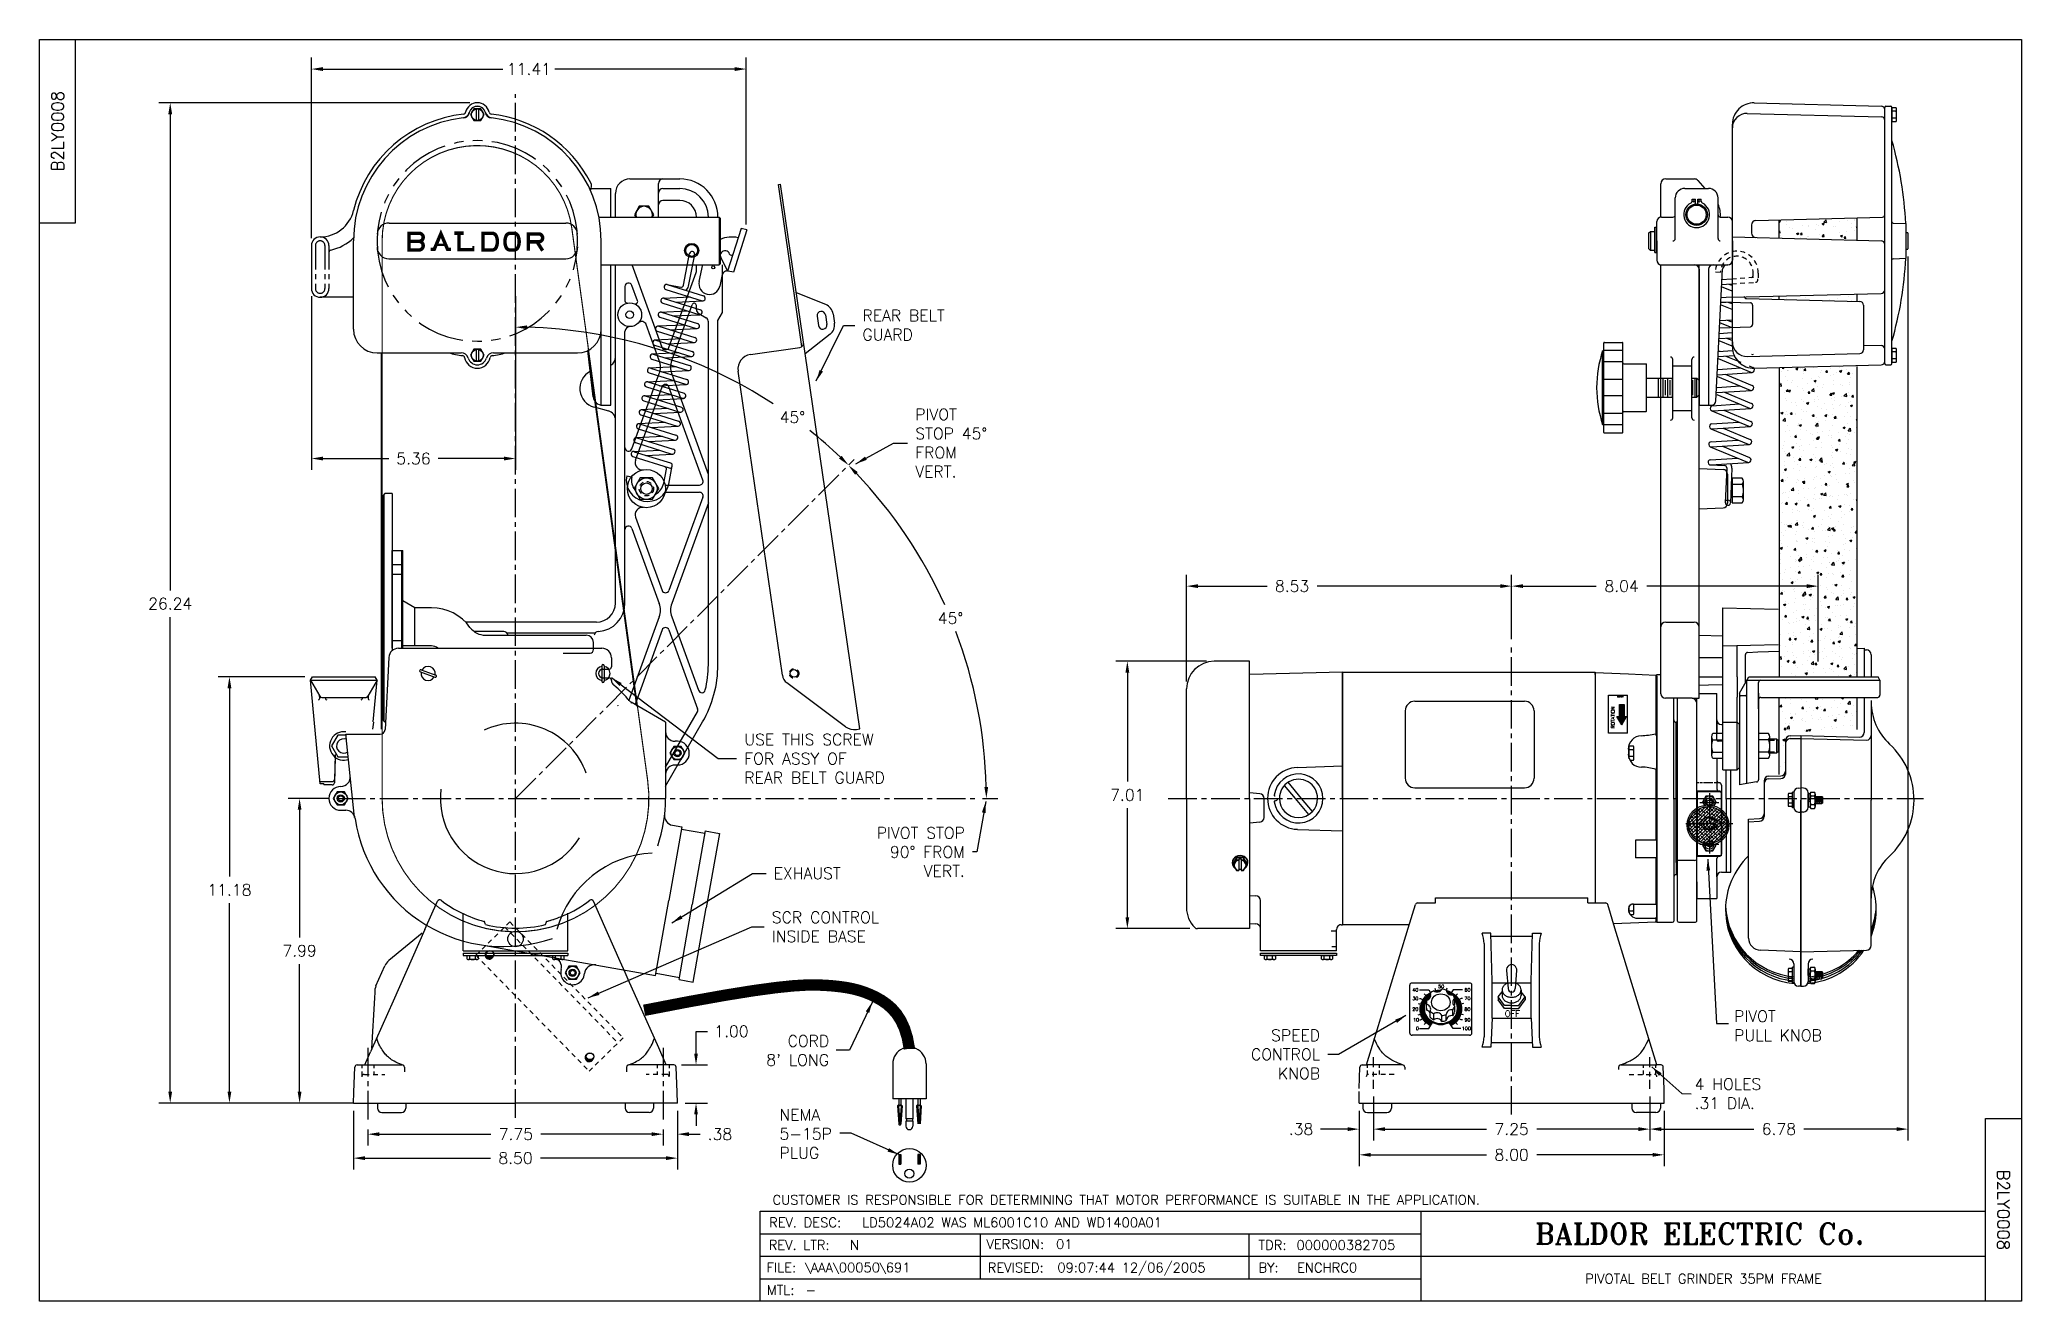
# Model space of a CAD drawing. Extents: x 1.1 to 53.1, y 0 to 33.1.
import ezdxf
from ezdxf.enums import TextEntityAlignment as Align

# ---------------------------------------------------------------- set-up
doc = ezdxf.new("R2010")
doc.units = 0
doc.header["$MEASUREMENT"] = 0
for name, pattern in [('B2FH2801A01$0$PHANTOM2', [1.25, 0.625, -0.125, 0.125, -0.125, 0.125, -0.125]), ('B2FH2808A01$0$PHANTOM', [2.5, 1.25, -0.25, 0.25, -0.25, 0.25, -0.25]), ('CENTER2', [1.125, 0.75, -0.125, 0.125, -0.125]), ('G8BA3000A12$0$CENTER', [2, 1.25, -0.25, 0.25, -0.25]), ('G8BA3000A12$0$CENTER2', [1.125, 0.75, -0.125, 0.125, -0.125]), ('G8BA3000A12$0$HIDDEN2', [0.1875, 0.125, -0.0625]), ('HA6218A01$0$HIDDEN2', [0.1875, 0.125, -0.0625]), ('HA6218A01$0$PHANTOM2', [1.25, 0.625, -0.125, 0.125, -0.125, 0.125, -0.125]), ('HA6220A01$0$CENTER2', [1.125, 0.75, -0.125, 0.125, -0.125]), ('HA6220A01$0$HIDDEN2', [0.1875, 0.125, -0.0625]), ('HA6220A01$0$PHANTOM2', [1.25, 0.625, -0.125, 0.125, -0.125, 0.125, -0.125]), ('HA7001A01$0$HIDDEN2', [0.1875, 0.125, -0.0625]), ('HIDDEN2', [0.1875, 0.125, -0.0625])]:
    doc.linetypes.add(name, pattern=pattern)
doc.layers.get('0').update_dxf_attribs({"linetype": 'CONTINUOUS'})
doc.styles.add('G8BA3000A12$0$STANDARD', font='simplex.shx')
doc.styles.add('LB1009$0$STANDARD', font='SIMPLEX.shx')
doc.styles.add('ROMANT', font='romant')
doc.styles.add('SIMPLEX', font='simplex')
doc.styles.get("Standard").update_dxf_attribs({"font": 'simplex.shx'})
doc.dimstyles.new('0D6', dxfattribs={"dimscale": 0, "dimtxt": 0.09, "dimasz": 0.09, "dimexe": 0.09, "dimexo": 0.06, "dimgap": 0.06, "dimtad": 0, "dimtih": 1, "dimtoh": 1, "dimdec": 0, "dimzin": 4, "dimdsep": 46, "dimtxsty": 'Standard', "dimcen": 0, "dimclrd": 21, "dimclre": 21, "dimclrt": 256, "dimadec": 0, "dimazin": 0, "dimtfac": 1, "dimtdec": 0, "dimtofl": 0, "dimtmove": 0, "dimatfit": 3, "dimfxl": 0, "dimtolj": 1, "dimtzin": 4, "dimarcsym": 0})
doc.dimstyles.new('2D5', dxfattribs={"dimscale": 0, "dimtxt": 0.09, "dimasz": 0.09, "dimexe": 0.09, "dimexo": 0.06, "dimgap": 0.06, "dimtad": 0, "dimtih": 1, "dimtoh": 1, "dimzin": 4, "dimdsep": 46, "dimtxsty": 'Standard', "dimcen": 0, "dimclrd": 21, "dimclre": 21, "dimclrt": 256, "dimadec": 0, "dimazin": 0, "dimtfac": 1, "dimtofl": 0, "dimtmove": 0, "dimatfit": 3, "dimfxl": 0, "dimtolj": 1, "dimtzin": 4, "dimarcsym": 0})
doc.dimstyles.new('3D3', dxfattribs={"dimscale": 0, "dimtxt": 0.09, "dimasz": 0.09, "dimexe": 0.09, "dimexo": 0.06, "dimgap": 0.06, "dimtad": 0, "dimtih": 1, "dimtoh": 1, "dimdec": 3, "dimzin": 4, "dimdsep": 46, "dimtxsty": 'Standard', "dimcen": 0, "dimclrd": 21, "dimclre": 21, "dimclrt": 256, "dimadec": 0, "dimazin": 0, "dimtfac": 1, "dimtdec": 4, "dimtofl": 0, "dimtmove": 0, "dimatfit": 3, "dimfxl": 0, "dimtolj": 1, "dimtzin": 4, "dimarcsym": 0})
doc.dimstyles.new('STD', dxfattribs={"dimscale": 0, "dimtxt": 0.09, "dimasz": 0.09, "dimexe": 0.09, "dimexo": 0.06, "dimgap": 0.06, "dimtad": 0, "dimtih": 1, "dimtoh": 1, "dimdec": 3, "dimzin": 4, "dimdsep": 46, "dimtxsty": 'Standard', "dimcen": 0, "dimclrd": 21, "dimclre": 21, "dimclrt": 256, "dimadec": 0, "dimazin": 0, "dimtfac": 1, "dimtdec": 3, "dimtofl": 0, "dimtmove": 0, "dimatfit": 3, "dimfxl": 0, "dimtolj": 1, "dimtzin": 4, "dimarcsym": 0})

msp = doc.modelspace()

# ---------------------------------------------------------------- texts
at = {"color": 230, "style": 'SIMPLEX'}
for rotation, p in [(90, (1.579, 30.685)), (270, (52.642, 2.387))]:
    msp.add_text('B2LY0008', height=0.3152, rotation=rotation, dxfattribs=at).set_placement(p, align=Align.MIDDLE_CENTER)
at = {"style": 'LB1009$0$STANDARD'}
for s, height, rotation, p in [('LB1009', 0.03, 180, (42.666, 15.866)), ('ROTATION', 0.093, 90, (42.438, 15.016))]:
    msp.add_text(s, height=height, rotation=rotation, dxfattribs=at).set_placement(p)
at = {"width": 1.094636}
for s, p in [('40', (37.13, 8.116)), ('30', (37.13, 7.893)), ('50', (37.808, 8.207)), ('70', (38.498, 7.894)), ('60', (38.498, 8.115)), ('20', (37.13, 7.609)), ('10', (37.148, 7.33)), ('80', (38.498, 7.609)), ('90', (38.498, 7.33)), ('0', (37.224, 7.106)), ('100', (38.428, 7.106))]:
    msp.add_text(s, height=0.0857, dxfattribs=at).set_placement(p)
at = {"style": 'G8BA3000A12$0$STANDARD'}
msp.add_text('OFF', height=0.16, dxfattribs=at).set_placement((39.757, 7.455), align=Align.CENTER)
for s, p in [('CORD', (21.828, 6.818)), ("8' LONG", (21.822, 6.318))]:
    msp.add_text(s, height=0.3).set_placement(p, align=Align.MIDDLE_RIGHT)
for s, p in [('NEMA', (20.523, 4.882)), ('5-15P', (20.523, 4.382)), ('PLUG', (20.523, 3.882))]:
    msp.add_text(s, height=0.3).set_placement(p, align=Align.MIDDLE_LEFT)
at = {"style": 'SIMPLEX'}
for s, height, p in [('CUSTOMER IS RESPONSIBLE FOR DETERMINING THAT MOTOR PERFORMANCE IS SUITABLE IN THE APPLICATION.', 0.25216, (20.339, 2.651)), ('VERSION:', 0.2522, (25.953, 1.489)), ('TDR:', 0.2522, (33.093, 1.465)), ('FILE:', 0.2522, (20.182, 0.876)), ('REVISED:', 0.2522, (25.987, 0.874)), ('BY:', 0.2522, (33.092, 0.874)), ('MTL:', 0.2522, (20.191, 0.285))]:
    msp.add_text(s, height=height, dxfattribs=at).set_placement(p, align=Align.MIDDLE_LEFT)
for s, p in [('REV. DESC:', (21.194, 2.058)), ('REV. LTR:', (21.039, 1.467))]:
    msp.add_text(s, height=0.2522, dxfattribs=at).set_placement(p, align=Align.MIDDLE)
at = {"color": 231, "style": 'SIMPLEX'}
msp.add_text('LD5024A02 WAS ML6001C10 AND WD1400A01', height=0.25216, dxfattribs=at).set_placement((22.691, 2.058), align=Align.MIDDLE_LEFT)
at = {"color": 232, "style": 'SIMPLEX'}
msp.add_text('N', height=0.252, dxfattribs=at).set_placement((22.492, 1.467), align=Align.MIDDLE_CENTER)
at = {"color": 214, "style": 'SIMPLEX'}
msp.add_text('01', height=0.2522, dxfattribs=at).set_placement((27.781, 1.489), align=Align.MIDDLE_LEFT)
at = {"color": 213, "style": 'SIMPLEX'}
msp.add_text('000000382705', height=0.25216, dxfattribs=at).set_placement((34.09, 1.465), align=Align.MIDDLE_LEFT)
at = {"style": 'ROMANT'}
msp.add_text('BALDOR ELECTRIC Co.', height=0.55161, dxfattribs=at).set_placement((44.673, 1.763), align=Align.MIDDLE_CENTER)
at = {"color": 235, "style": 'SIMPLEX'}
msp.add_text('09:07:44 12/06/2005', height=0.25216, dxfattribs=at).set_placement((27.815, 0.874), align=Align.MIDDLE_LEFT)
at = {"color": 223, "style": 'SIMPLEX'}
msp.add_text('\\AAA\\00050\\691', height=0.25216, dxfattribs=at).set_placement((21.193, 0.876), align=Align.MIDDLE_LEFT)
at = {"color": 210, "style": 'SIMPLEX'}
msp.add_text('ENCHRC0', height=0.2522, dxfattribs=at).set_placement((34.106, 0.874), align=Align.MIDDLE_LEFT)
at = {"color": 211, "style": 'SIMPLEX'}
msp.add_text('PIVOTAL BELT GRINDER 35PM FRAME', height=0.25216, dxfattribs=at).set_placement((44.774, 0.581), align=Align.MIDDLE_CENTER)
at = {"color": 233, "style": 'SIMPLEX'}
msp.add_text('-', height=0.252, dxfattribs=at).set_placement((21.206, 0.285), align=Align.MIDDLE_LEFT)
at = {"char_height": 0.3}
for s, insert, attachment_point in [('\\A1;11.41', (13.945, 32.314), 5), ('REAR BELT\\PGUARD', (22.7, 25.597), 4), ('{PIVOT}\\P{STOP 45%%d}\\P{FROM }\\P{VERT.}', (24.086, 22.503), 4), ('\\A1;8.53', (33.975, 18.75), 5), ('\\A1;8.04', (42.623, 18.75), 5), ('{USE THIS SCREW }\\P{FOR ASSY}{ OF }\\P{REAR BELT GUARD}', (19.6, 14.225), 4), ('\\A1;7.01', (29.652, 13.272), 5), ('PIVOT STOP\\P90%%D FROM\\PVERT.', (25.389, 11.777), 6), ('\\A1;11.18', (6.087, 10.781), 5), ('EXHAUST', (20.37, 11.215), 4), ('\\A1;SCR CONTROL\\PINSIDE BASE', (20.322, 9.812), 4), ('\\A1;7.99', (7.928, 9.186), 5), ('PIVOT \\PPULL KNOB', (45.576, 7.218), 4), ('\\A1;SPEED\\PCONTROL\\PKNOB', (34.709, 6.467), 6), ('4 HOLES\\P.31 DIA.', (44.539, 5.437), 4), ('\\A1;.38', (34.21, 4.506), 5), ('\\A1;7.25', (39.737, 4.506), 5), ('\\A1;6.78', (46.75, 4.507), 5), ('\\A1;8.00', (39.737, 3.832), 5)]:
    msp.add_mtext(s, dxfattribs=dict(at, insert=insert, attachment_point=attachment_point))
at = {"linetype": 'ByBlock', "char_height": 0.3, "attachment_point": 5}
for s, insert in [('\\A1;45°', (20.861, 23.181)), ('\\A1;5.36', (10.917, 22.097)), ('\\A1;26.24', (4.533, 18.289)), ('\\A1;45°', (25.011, 17.911)), ('\\A1;1.00', (19.261, 7.071)), ('\\A1;7.75', (13.604, 4.374)), ('\\A1;.38', (18.959, 4.374)), ('\\A1;8.50', (13.594, 3.745))]:
    msp.add_mtext(s, dxfattribs=dict(at, insert=insert))

# ---------------------------------------------------------------- linework, layer by layer
for p, q in [((1.106, -0.011), (1.106, 33.085)), ((1.106, 33.085), (53.114, 33.085)), ((2.051, 28.284), (2.051, 33.085)), ((53.114, 33.085), (53.114, -0.011)), ((8.239, 27.881), (8.239, 32.614)), ((8.539, 32.314), (13.266, 32.314)), ((19.35, 32.314), (14.623, 32.314)), ((19.65, 28.239), (19.65, 32.614)), ((12.563, 31.273), (12.563, 30.964)), ((12.623, 31.273), (12.623, 30.964)), ((46.104, 31.426), (49.438, 31.339)), ((49.53, 24.586), (49.53, 31.307)), ((49.53, 24.648), (49.53, 31.245)), ((49.56, 31.337), (49.688, 31.337)), ((49.718, 24.586), (49.718, 31.307)), ((49.826, 31.296), (49.718, 31.296)), ((49.718, 31.296), (49.718, 30.936)), ((49.826, 31.206), (49.718, 31.206)), ((49.838, 30.981), (49.838, 31.251)), ((45.53, 25.026), (45.53, 30.866)), ((45.919, 31.151), (49.442, 31.059)), ((49.826, 31.026), (49.718, 31.026)), ((49.718, 30.936), (49.826, 30.936)), ((15.538, 29.182), (16.093, 29.182)), ((16.093, 28.431), (16.093, 29.182)), ((16.598, 29.432), (17.906, 29.432)), ((17.343, 28.431), (17.343, 29.312)), ((17.463, 29.182), (17.906, 29.182)), ((20.493, 29.285), (20.552, 29.294)), ((21.112, 25.037), (20.493, 29.285)), ((22.631, 15.004), (20.552, 29.294)), ((43.655, 28.431), (43.655, 29.307)), ((43.78, 29.432), (44.53, 29.432)), ((44.28, 29.182), (44.904, 29.182)), ((44.622, 29.391), (44.811, 29.182)), ((16.218, 28.431), (16.218, 29.052)), ((17.906, 28.869), (17.463, 28.869)), ((44.03, 27.866), (44.03, 28.932)), ((44.472, 28.851), (44.472, 28.904)), ((44.472, 28.904), (44.562, 28.904)), ((44.562, 28.773), (44.562, 28.904)), ((44.622, 28.773), (44.622, 28.904)), ((44.622, 28.904), (44.712, 28.904)), ((44.712, 28.851), (44.712, 28.904)), ((45.154, 27.866), (45.154, 28.932)), ((1.106, 28.284), (2.051, 28.284)), ((15.783, 28.431), (18.938, 28.431)), ((18.656, 28.431), (18.656, 28.432)), ((18.906, 28.431), (18.906, 28.432)), ((18.968, 28.401), (18.938, 28.431)), ((19.514, 28.128), (19.161, 27.016)), ((19.667, 28.094), (19.314, 26.982)), ((19.667, 28.094), (19.514, 28.128)), ((43.491, 28.162), (43.53, 28.162)), ((43.491, 27.503), (43.491, 28.162)), ((43.53, 28.162), (43.53, 27.503)), ((43.546, 27.806), (43.546, 28.311)), ((43.666, 28.431), (43.97, 28.431)), ((45.214, 28.431), (45.41, 28.431)), ((45.53, 27.806), (45.53, 28.311)), ((46.03, 28.223), (46.03, 28.015)), ((46.146, 28.343), (49.471, 28.43)), ((46.757, 27.892), (46.757, 28.346)), ((46.757, 28.329), (46.792, 28.343)), ((46.757, 28.307), (46.776, 28.294)), ((46.776, 28.294), (46.792, 28.343)), ((46.944, 28.31), (46.944, 28.31)), ((46.946, 28.233), (46.946, 28.233)), ((47.027, 28.152), (47.027, 28.152)), ((47.113, 28.135), (47.113, 28.135)), ((47.373, 28.215), (47.373, 28.215)), ((47.517, 28.186), (47.517, 28.186)), ((47.532, 28.218), (47.532, 28.218)), ((47.716, 28.11), (47.716, 28.11)), ((47.733, 28.245), (47.733, 28.245)), ((47.8, 28.197), (47.8, 28.197)), ((47.886, 28.257), (47.942, 28.279)), ((47.886, 28.257), (47.926, 28.23)), ((47.926, 28.23), (47.942, 28.279)), ((47.928, 28.296), (47.991, 28.361)), ((47.928, 28.296), (47.999, 28.285)), ((47.933, 28.246), (47.933, 28.246)), ((47.999, 28.285), (47.991, 28.361)), ((48.036, 28.285), (48.036, 28.285)), ((48.182, 28.19), (48.182, 28.19)), ((48.227, 28.179), (48.227, 28.179)), ((48.343, 28.302), (48.343, 28.302)), ((48.541, 28.351), (48.541, 28.351)), ((48.649, 28.27), (48.649, 28.27)), ((48.655, 28.161), (48.655, 28.161)), ((48.738, 28.087), (48.738, 28.087)), ((48.741, 28.378), (48.741, 28.378)), ((48.747, 28.353), (48.747, 28.353)), ((48.782, 28.164), (48.802, 28.184)), ((48.782, 28.164), (48.802, 28.161)), ((48.802, 27.838), (48.802, 28.399)), ((50.078, 28.264), (50.078, 27.349)), ((8.239, 27.681), (8.239, 26.556)), ((43.342, 28.016), (43.382, 28.056)), ((43.342, 27.596), (43.342, 28.016)), ((43.382, 27.556), (43.342, 27.596)), ((43.382, 28.056), (43.382, 27.556)), ((43.382, 28.056), (43.491, 28.056)), ((43.53, 28.056), (43.546, 28.056)), ((43.546, 27.806), (43.546, 27.301)), ((45.53, 27.911), (49.438, 27.809)), ((45.53, 27.806), (45.53, 27.301)), ((46.757, 28.045), (46.779, 28.071)), ((46.757, 28.023), (46.788, 28.02)), ((46.788, 28.02), (46.779, 28.071)), ((46.783, 27.95), (46.783, 27.95)), ((47.214, 27.999), (47.27, 28.021)), ((47.214, 27.999), (47.254, 27.972)), ((47.249, 28.03), (47.249, 28.03)), ((47.254, 27.972), (47.27, 28.021)), ((47.314, 27.974), (47.353, 28.02)), ((47.314, 27.974), (47.362, 27.97)), ((47.322, 27.903), (47.322, 27.903)), ((47.362, 27.97), (47.353, 28.02)), ((47.507, 27.919), (47.507, 27.919)), ((47.522, 27.929), (47.522, 27.929)), ((47.825, 27.969), (47.825, 27.969)), ((47.888, 27.924), (47.927, 27.97)), ((47.888, 27.924), (47.936, 27.92)), ((47.923, 27.979), (47.923, 27.979)), ((47.936, 27.92), (47.927, 27.97)), ((48.33, 28.036), (48.33, 28.036)), ((48.334, 28.036), (48.334, 28.036)), ((48.364, 27.935), (48.42, 27.957)), ((48.364, 27.935), (48.403, 27.908)), ((48.403, 27.908), (48.42, 27.957)), ((48.462, 27.874), (48.501, 27.92)), ((48.462, 27.874), (48.51, 27.87)), ((48.51, 27.87), (48.501, 27.92)), ((48.531, 28.062), (48.531, 28.062)), ((50.138, 28.011), (50.138, 27.601)), ((15.843, 27.181), (18.938, 27.181)), ((15.843, 23.494), (15.843, 27.061)), ((16.093, 23.494), (16.093, 27.181)), ((16.218, 18.307), (16.218, 27.181)), ((17.443, 25.013), (16.654, 27.181)), ((18.001, 26.641), (18.164, 27.478)), ((18.133, 26.615), (18.297, 27.452)), ((18.343, 27.022), (18.343, 27.181)), ((18.413, 26.744), (18.511, 27.183)), ((18.968, 27.211), (18.938, 27.181)), ((18.982, 27.367), (19.161, 27.016)), ((19.031, 25.932), (19.031, 27.181)), ((43.491, 27.556), (43.382, 27.556)), ((43.491, 27.503), (43.491, 27.503)), ((43.491, 27.503), (43.53, 27.503)), ((43.546, 27.556), (43.53, 27.556)), ((43.655, 15.927), (43.655, 27.181)), ((43.666, 27.181), (45.41, 27.181)), ((44.655, 15.807), (44.655, 27.181)), ((44.655, 27.061), (44.655, 23.494)), ((44.905, 27.061), (44.905, 23.494)), ((45.098, 23.608), (45.274, 27.067)), ((45.394, 27.181), (45.41, 27.181)), ((50.138, 27.401), (50.138, 4.207)), ((16.468, 26.608), (16.468, 26.238)), ((16.798, 26.235), (16.651, 26.64)), ((17.538, 26.533), (18.489, 26.236)), ((17.575, 26.662), (17.932, 26.593)), ((17.575, 26.662), (18.526, 26.365)), ((17.62, 25.013), (18.336, 26.981)), ((18.962, 26.621), (19.029, 26.923)), ((19.314, 26.982), (19.173, 27.014)), ((45.085, 26.993), (45.22, 26.989)), ((45.232, 26.611), (45.233, 26.611)), ((45.233, 26.66), (45.235, 26.661)), ((45.233, 26.611), (45.512, 26.494)), ((45.235, 26.661), (45.512, 26.679)), ((45.242, 26.796), (45.512, 26.814)), ((45.433, 26.674), (45.512, 26.641)), ((45.888, 26.8), (45.888, 26.8)), ((9.343, 26.327), (8.468, 26.327)), ((17.457, 26.17), (18.408, 25.873)), ((17.475, 26.302), (18.179, 26.337)), ((17.494, 26.299), (18.446, 26.002)), ((17.694, 24.666), (18.227, 26.132)), ((17.804, 26.198), (18.509, 26.233)), ((18.343, 26.001), (18.343, 26.111)), ((21.736, 26.135), (20.968, 26.441)), ((45.213, 26.139), (45.512, 26.014)), ((45.215, 26.188), (45.512, 26.207)), ((45.219, 26.323), (45.512, 26.343)), ((45.415, 26.201), (45.512, 26.16)), ((45.53, 26.326), (49.438, 26.429)), ((45.9, 26.294), (48.878, 26.216)), ((46.061, 26.124), (46.061, 25.615)), ((46.757, 26.284), (46.757, 26.346)), ((46.939, 26.284), (46.939, 26.284)), ((47.449, 26.322), (47.449, 26.322)), ((48.076, 26.275), (48.076, 26.275)), ((48.276, 26.302), (48.276, 26.302)), ((48.579, 26.342), (48.579, 26.342)), ((48.644, 26.244), (48.644, 26.244)), ((48.802, 26.231), (48.802, 26.399)), ((48.97, 26.122), (48.97, 24.945)), ((17.369, 24.666), (17.026, 25.609)), ((17.323, 25.574), (18.027, 25.608)), ((17.352, 25.568), (18.303, 25.271)), ((17.386, 25.805), (18.337, 25.507)), ((17.394, 25.939), (18.098, 25.974)), ((17.423, 25.934), (18.374, 25.637)), ((17.652, 25.47), (18.356, 25.505)), ((17.723, 25.836), (18.428, 25.87)), ((18.403, 25.898), (18.596, 25.786)), ((18.656, 16.687), (18.656, 25.682)), ((18.906, 25.716), (19.031, 25.932)), ((18.906, 16.687), (18.906, 25.716)), ((21.512, 25.831), (21.548, 25.584)), ((21.73, 25.863), (21.766, 25.615)), ((21.928, 25.891), (21.964, 25.644)), ((45.195, 25.666), (45.512, 25.534)), ((45.197, 25.715), (45.512, 25.736)), ((45.396, 25.728), (45.512, 25.68)), ((16.468, 18.307), (16.468, 25.432)), ((17.243, 25.073), (18.195, 24.776)), ((17.252, 25.208), (17.956, 25.243)), ((17.281, 25.203), (18.232, 24.905)), ((17.315, 25.439), (18.266, 25.142)), ((17.581, 25.104), (18.285, 25.139)), ((19.758, 24.823), (21.054, 25.011)), ((21.849, 25.356), (21.2, 24.844)), ((42.155, 22.783), (42.155, 25.128)), ((42.655, 22.783), (42.655, 25.128)), ((45.177, 25.193), (45.513, 25.053)), ((45.178, 25.242), (45.512, 25.265)), ((45.184, 25.378), (45.512, 25.4)), ((45.378, 25.256), (45.512, 25.2)), ((49.826, 24.986), (49.718, 24.986)), ((49.718, 24.986), (49.718, 24.626)), ((12.563, 24.961), (12.563, 24.652)), ((12.623, 24.961), (12.623, 24.652)), ((15.63, 23.716), (15.491, 24.929)), ((17.109, 24.477), (17.814, 24.512)), ((17.138, 24.471), (18.089, 24.174)), ((17.172, 24.708), (18.123, 24.41)), ((17.18, 24.842), (17.885, 24.877)), ((17.209, 24.837), (18.161, 24.54)), ((17.51, 24.739), (18.214, 24.773)), ((42.125, 22.986), (42.125, 24.926)), ((42.655, 24.931), (42.155, 24.931)), ((42.655, 24.634), (42.155, 24.634)), ((43.28, 23.346), (43.28, 24.566)), ((45.147, 24.433), (45.752, 24.473)), ((45.212, 24.905), (45.153, 24.905)), ((45.158, 24.721), (46.017, 24.362)), ((45.16, 24.77), (45.587, 24.798)), ((45.165, 24.905), (45.532, 24.93)), ((45.36, 24.783), (45.748, 24.621)), ((45.919, 24.774), (48.878, 24.851)), ((45.975, 24.526), (46.07, 24.487)), ((46.104, 24.467), (49.438, 24.554)), ((46.757, 24.469), (46.757, 16.38)), ((46.833, 24.464), (46.838, 24.47)), ((46.833, 24.464), (46.881, 24.46)), ((46.881, 24.46), (46.879, 24.471)), ((47.196, 24.454), (47.252, 24.476)), ((47.196, 24.454), (47.235, 24.428)), ((47.235, 24.428), (47.252, 24.476)), ((47.317, 24.448), (47.317, 24.448)), ((47.381, 24.457), (47.381, 24.457)), ((47.407, 24.414), (47.445, 24.46)), ((47.454, 24.41), (47.445, 24.46)), ((47.666, 24.472), (47.666, 24.472)), ((48.093, 24.454), (48.093, 24.454)), ((48.334, 24.498), (48.334, 24.498)), ((48.802, 16.372), (48.802, 24.51)), ((49.56, 24.556), (49.688, 24.556)), ((49.826, 24.896), (49.718, 24.896)), ((49.826, 24.716), (49.718, 24.716)), ((49.718, 24.626), (49.826, 24.626)), ((49.838, 24.671), (49.838, 24.941)), ((16.651, 22.35), (17.369, 24.324)), ((16.743, 22.053), (17.443, 23.978)), ((17.03, 23.976), (17.981, 23.679)), ((17.038, 24.111), (17.742, 24.146)), ((17.067, 24.105), (18.018, 23.808)), ((17.101, 24.342), (18.052, 24.045)), ((17.367, 24.007), (18.071, 24.042)), ((17.438, 24.373), (18.143, 24.408)), ((18.512, 21.527), (17.62, 23.978)), ((18.656, 21.679), (17.694, 24.324)), ((20.598, 16.414), (19.437, 24.392)), ((42.655, 24.166), (42.155, 24.166)), ((43.595, 23.706), (43.595, 24.206)), ((43.655, 23.756), (43.655, 24.156)), ((43.715, 23.706), (43.715, 24.206)), ((43.775, 23.756), (43.775, 24.156)), ((43.835, 23.706), (43.835, 24.206)), ((43.895, 23.756), (43.895, 24.156)), ((43.955, 23.706), (43.955, 24.206)), ((44.495, 23.756), (44.495, 24.156)), ((44.555, 23.706), (44.555, 24.206)), ((44.655, 24.146), (44.595, 24.206)), ((44.595, 23.706), (44.595, 24.206)), ((44.655, 23.766), (44.655, 24.146)), ((45.129, 23.96), (45.734, 24)), ((45.14, 24.248), (45.999, 23.889)), ((45.142, 24.297), (46.048, 24.357)), ((45.341, 24.31), (46.051, 24.014)), ((46.757, 24.009), (46.813, 24.068)), ((46.757, 24.002), (46.822, 23.992)), ((46.803, 24.093), (46.803, 24.093)), ((46.813, 24.382), (46.813, 24.382)), ((46.822, 23.992), (46.813, 24.068)), ((46.934, 24.258), (46.934, 24.258)), ((46.967, 24.14), (46.967, 24.14)), ((46.977, 24.406), (46.977, 24.406)), ((46.981, 24.401), (46.981, 24.401)), ((47.014, 24.408), (47.014, 24.408)), ((47.08, 24.083), (47.08, 24.083)), ((47.106, 24.133), (47.106, 24.133)), ((47.24, 23.978), (47.24, 23.978)), ((47.361, 23.925), (47.361, 23.925)), ((47.371, 24.191), (47.371, 24.191)), ((47.401, 24.338), (47.401, 24.338)), ((47.407, 24.414), (47.454, 24.41)), ((47.408, 24.383), (47.408, 24.383)), ((47.507, 24.065), (47.507, 24.065)), ((47.605, 23.87), (47.667, 23.935)), ((47.611, 24.199), (47.611, 24.199)), ((47.676, 23.859), (47.667, 23.935)), ((47.673, 24.132), (47.729, 24.154)), ((47.673, 24.132), (47.713, 24.105)), ((47.706, 24.058), (47.706, 24.058)), ((47.713, 24.105), (47.729, 24.154)), ((47.777, 23.985), (47.777, 23.985)), ((47.787, 24.251), (47.787, 24.251)), ((47.812, 24.226), (47.812, 24.226)), ((47.835, 24.365), (47.835, 24.365)), ((47.867, 24.418), (47.867, 24.418)), ((47.904, 23.95), (47.904, 23.95)), ((47.934, 24.047), (47.934, 24.047)), ((47.98, 24.364), (48.019, 24.41)), ((47.98, 24.364), (48.028, 24.36)), ((48.028, 24.36), (48.019, 24.41)), ((48.115, 24.266), (48.115, 24.266)), ((48.173, 24.138), (48.173, 24.138)), ((48.188, 24.041), (48.188, 24.041)), ((48.197, 24.307), (48.197, 24.307)), ((48.262, 24.347), (48.262, 24.347)), ((48.345, 24.39), (48.401, 24.412)), ((48.345, 24.39), (48.385, 24.363)), ((48.361, 24.029), (48.361, 24.029)), ((48.385, 24.363), (48.401, 24.412)), ((48.409, 24.017), (48.409, 24.017)), ((48.52, 24.436), (48.52, 24.436)), ((48.554, 24.314), (48.593, 24.36)), ((48.554, 24.314), (48.602, 24.309)), ((48.592, 24.092), (48.592, 24.092)), ((48.602, 24.309), (48.593, 24.36)), ((48.602, 24.359), (48.602, 24.359)), ((48.61, 24.043), (48.61, 24.043)), ((48.62, 24.332), (48.62, 24.332)), ((48.639, 24.218), (48.639, 24.218)), ((48.689, 24.329), (48.689, 24.329)), ((48.788, 24.011), (48.788, 24.011)), ((15.655, 23.449), (16.033, 23.347)), ((15.878, 23.494), (16.093, 23.494)), ((16.895, 23.38), (17.6, 23.414)), ((16.958, 23.61), (17.91, 23.313)), ((16.967, 23.745), (17.671, 23.78)), ((16.996, 23.74), (17.947, 23.443)), ((17.296, 23.641), (18, 23.676)), ((42.655, 23.746), (42.155, 23.746)), ((44.655, 23.766), (44.595, 23.706)), ((44.655, 23.494), (44.978, 23.494)), ((44.995, 23.48), (45.716, 23.528)), ((45.018, 23.346), (46.011, 23.412)), ((45.122, 23.776), (45.981, 23.417)), ((45.123, 23.825), (46.03, 23.884)), ((45.323, 23.838), (46.033, 23.541)), ((46.773, 23.898), (46.773, 23.898)), ((46.896, 23.817), (46.896, 23.817)), ((46.924, 23.675), (46.924, 23.675)), ((46.944, 23.862), (46.982, 23.908)), ((46.944, 23.862), (46.992, 23.858)), ((46.948, 23.607), (46.948, 23.607)), ((46.957, 23.873), (46.957, 23.873)), ((46.992, 23.858), (46.982, 23.908)), ((47.001, 23.874), (47.057, 23.896)), ((47.001, 23.874), (47.041, 23.847)), ((47.041, 23.847), (47.057, 23.896)), ((47.093, 23.567), (47.093, 23.567)), ((47.19, 23.568), (47.19, 23.568)), ((47.207, 23.501), (47.207, 23.501)), ((47.351, 23.657), (47.351, 23.657)), ((47.352, 23.658), (47.352, 23.658)), ((47.391, 23.595), (47.391, 23.595)), ((47.401, 23.884), (47.401, 23.884)), ((47.479, 23.552), (47.535, 23.574)), ((47.479, 23.552), (47.518, 23.525)), ((47.518, 23.812), (47.556, 23.858)), ((47.518, 23.812), (47.565, 23.808)), ((47.518, 23.525), (47.535, 23.574)), ((47.52, 23.549), (47.52, 23.549)), ((47.565, 23.808), (47.556, 23.858)), ((47.601, 23.91), (47.601, 23.91)), ((47.605, 23.87), (47.676, 23.859)), ((47.673, 23.581), (47.673, 23.581)), ((47.694, 23.635), (47.694, 23.635)), ((47.757, 23.452), (47.757, 23.452)), ((47.767, 23.718), (47.767, 23.718)), ((47.778, 23.639), (47.778, 23.639)), ((47.865, 23.405), (47.865, 23.405)), ((47.947, 23.531), (47.947, 23.531)), ((48.091, 23.762), (48.13, 23.808)), ((48.091, 23.762), (48.139, 23.758)), ((48.139, 23.758), (48.13, 23.808)), ((48.14, 23.661), (48.14, 23.661)), ((48.151, 23.81), (48.207, 23.832)), ((48.151, 23.81), (48.191, 23.783)), ((48.168, 23.508), (48.168, 23.508)), ((48.178, 23.775), (48.178, 23.775)), ((48.189, 23.412), (48.189, 23.412)), ((48.191, 23.783), (48.207, 23.832)), ((48.199, 23.701), (48.199, 23.701)), ((48.205, 23.621), (48.205, 23.621)), ((48.332, 23.485), (48.332, 23.485)), ((48.374, 23.513), (48.374, 23.513)), ((48.399, 23.727), (48.399, 23.727)), ((48.459, 23.738), (48.521, 23.803)), ((48.459, 23.738), (48.53, 23.727)), ((48.492, 23.452), (48.492, 23.452)), ((48.53, 23.727), (48.521, 23.803)), ((48.572, 23.56), (48.572, 23.56)), ((48.582, 23.826), (48.582, 23.826)), ((48.606, 23.741), (48.606, 23.741)), ((48.628, 23.488), (48.684, 23.51)), ((48.628, 23.488), (48.668, 23.461)), ((48.632, 23.603), (48.632, 23.603)), ((48.665, 23.712), (48.704, 23.758)), ((48.665, 23.712), (48.713, 23.708)), ((48.668, 23.461), (48.684, 23.51)), ((48.702, 23.767), (48.702, 23.767)), ((48.713, 23.708), (48.704, 23.758)), ((48.798, 23.565), (48.798, 23.565)), ((48.801, 23.495), (48.801, 23.495)), ((16.824, 23.014), (17.528, 23.049)), ((16.853, 23.009), (17.804, 22.711)), ((16.887, 23.245), (17.838, 22.948)), ((16.924, 23.374), (17.876, 23.077)), ((17.153, 22.91), (17.858, 22.945)), ((17.225, 23.276), (17.929, 23.311)), ((42.655, 23.278), (42.155, 23.278)), ((42.655, 22.981), (42.155, 22.981)), ((44.976, 23.007), (45.697, 23.055)), ((44.988, 23.351), (45.962, 22.944)), ((45, 22.874), (46.007, 22.94)), ((45.286, 22.892), (45.996, 22.596)), ((45.305, 23.365), (46.015, 23.069)), ((46.765, 23.268), (46.765, 23.268)), ((46.77, 22.937), (46.77, 22.937)), ((46.771, 22.885), (46.771, 22.885)), ((46.806, 23.294), (46.862, 23.316)), ((46.806, 23.294), (46.846, 23.267)), ((46.846, 23.267), (46.862, 23.316)), ((46.857, 23.091), (46.919, 23.156)), ((46.857, 23.091), (46.928, 23.08)), ((46.928, 23.08), (46.919, 23.156)), ((46.928, 23.075), (46.928, 23.075)), ((46.932, 23.245), (46.932, 23.245)), ((46.938, 23.341), (46.938, 23.341)), ((46.97, 22.964), (46.97, 22.964)), ((46.98, 23.253), (46.98, 23.253)), ((47.055, 23.261), (47.093, 23.307)), ((47.055, 23.261), (47.103, 23.257)), ((47.103, 23.257), (47.093, 23.307)), ((47.18, 23.279), (47.18, 23.279)), ((47.192, 23.25), (47.192, 23.25)), ((47.237, 22.965), (47.237, 22.965)), ((47.273, 23.003), (47.273, 23.003)), ((47.284, 22.972), (47.34, 22.994)), ((47.284, 22.972), (47.324, 22.945)), ((47.324, 22.945), (47.34, 22.994)), ((47.332, 23.126), (47.332, 23.126)), ((47.342, 23.392), (47.342, 23.392)), ((47.398, 23.325), (47.398, 23.325)), ((47.483, 23.319), (47.483, 23.319)), ((47.619, 23.232), (47.619, 23.232)), ((47.629, 23.211), (47.667, 23.256)), ((47.629, 23.211), (47.676, 23.206)), ((47.676, 23.206), (47.667, 23.256)), ((47.704, 23.045), (47.704, 23.045)), ((47.711, 22.959), (47.773, 23.023)), ((47.711, 22.959), (47.782, 22.948)), ((47.738, 22.919), (47.738, 22.919)), ((47.748, 23.186), (47.748, 23.186)), ((47.782, 22.948), (47.773, 23.023)), ((47.778, 23.07), (47.778, 23.07)), ((47.956, 23.23), (48.012, 23.252)), ((47.956, 23.23), (47.996, 23.203)), ((47.978, 23.096), (47.978, 23.096)), ((47.989, 23.386), (47.989, 23.386)), ((47.996, 23.203), (48.012, 23.252)), ((48.046, 23.214), (48.046, 23.214)), ((48.149, 22.976), (48.149, 22.976)), ((48.159, 23.242), (48.159, 23.242)), ((48.171, 23.125), (48.171, 23.125)), ((48.202, 23.16), (48.241, 23.206)), ((48.202, 23.16), (48.25, 23.156)), ((48.25, 23.156), (48.241, 23.206)), ((48.281, 23.136), (48.281, 23.136)), ((48.434, 22.908), (48.49, 22.929)), ((48.434, 22.908), (48.473, 22.881)), ((48.473, 23.196), (48.473, 23.196)), ((48.473, 22.881), (48.49, 22.929)), ((48.553, 23.027), (48.553, 23.027)), ((48.563, 23.293), (48.563, 23.293)), ((48.565, 22.826), (48.627, 22.891)), ((48.576, 22.887), (48.576, 22.887)), ((48.636, 22.815), (48.627, 22.891)), ((48.637, 23.205), (48.637, 23.205)), ((48.776, 23.11), (48.802, 23.141)), ((48.776, 23.11), (48.802, 23.108)), ((48.776, 22.914), (48.776, 22.914)), ((48.787, 23.203), (48.787, 23.203)), ((16.745, 22.514), (17.696, 22.216)), ((16.753, 22.648), (17.457, 22.683)), ((16.782, 22.643), (17.733, 22.346)), ((16.816, 22.879), (17.767, 22.582)), ((17.082, 22.545), (17.786, 22.579)), ((44.951, 22.406), (45.926, 21.999)), ((44.958, 22.535), (45.679, 22.582)), ((44.969, 22.879), (45.944, 22.472)), ((44.981, 22.401), (45.975, 22.466)), ((45.268, 22.42), (45.978, 22.123)), ((46.759, 22.648), (46.759, 22.648)), ((46.778, 22.752), (46.778, 22.752)), ((46.852, 22.372), (46.852, 22.372)), ((46.877, 22.435), (46.877, 22.435)), ((46.909, 22.542), (46.909, 22.542)), ((46.918, 22.808), (46.918, 22.808)), ((47.036, 22.841), (47.036, 22.841)), ((47.062, 22.688), (47.062, 22.688)), ((47.089, 22.392), (47.145, 22.413)), ((47.089, 22.392), (47.129, 22.365)), ((47.129, 22.365), (47.145, 22.413)), ((47.166, 22.659), (47.204, 22.705)), ((47.166, 22.659), (47.214, 22.655)), ((47.214, 22.655), (47.204, 22.705)), ((47.204, 22.488), (47.204, 22.488)), ((47.205, 22.734), (47.205, 22.734)), ((47.304, 22.417), (47.304, 22.417)), ((47.313, 22.593), (47.313, 22.593)), ((47.323, 22.859), (47.323, 22.859)), ((47.357, 22.439), (47.357, 22.439)), ((47.463, 22.823), (47.463, 22.823)), ((47.557, 22.465), (47.557, 22.465)), ((47.568, 22.754), (47.568, 22.754)), ((47.632, 22.716), (47.632, 22.716)), ((47.671, 22.568), (47.671, 22.568)), ((47.719, 22.387), (47.719, 22.387)), ((47.728, 22.653), (47.728, 22.653)), ((47.731, 22.398), (47.731, 22.398)), ((47.74, 22.609), (47.778, 22.655)), ((47.74, 22.609), (47.787, 22.605)), ((47.761, 22.65), (47.817, 22.671)), ((47.761, 22.65), (47.801, 22.623)), ((47.768, 22.781), (47.768, 22.781)), ((47.787, 22.605), (47.778, 22.655)), ((47.801, 22.623), (47.817, 22.671)), ((47.86, 22.505), (47.86, 22.505)), ((47.863, 22.392), (47.863, 22.392)), ((47.89, 22.805), (47.89, 22.805)), ((48.059, 22.698), (48.059, 22.698)), ((48.071, 22.821), (48.071, 22.821)), ((48.129, 22.443), (48.129, 22.443)), ((48.137, 22.648), (48.137, 22.648)), ((48.139, 22.709), (48.139, 22.709)), ((48.158, 22.38), (48.158, 22.38)), ((48.313, 22.559), (48.352, 22.605)), ((48.313, 22.559), (48.361, 22.554)), ((48.317, 22.787), (48.317, 22.787)), ((48.329, 22.472), (48.329, 22.472)), ((48.361, 22.554), (48.352, 22.605)), ((48.366, 22.572), (48.366, 22.572)), ((48.486, 22.68), (48.486, 22.68)), ((48.533, 22.494), (48.533, 22.494)), ((48.543, 22.761), (48.543, 22.761)), ((48.565, 22.826), (48.636, 22.815)), ((48.566, 22.598), (48.566, 22.598)), ((48.604, 22.728), (48.604, 22.728)), ((48.744, 22.769), (48.744, 22.769)), ((48.796, 22.552), (48.796, 22.552)), ((16.673, 22.148), (17.625, 21.851)), ((16.682, 22.283), (17.386, 22.317)), ((16.711, 22.277), (17.662, 21.98)), ((17.011, 22.179), (17.715, 22.214)), ((17.616, 21.426), (17.709, 21.903)), ((44.954, 22.063), (45.661, 22.11)), ((44.956, 21.928), (45.323, 21.914)), ((44.963, 21.928), (45.956, 21.994)), ((45.381, 21.852), (45.345, 20.939)), ((45.516, 21.846), (45.48, 20.934)), ((46.769, 21.872), (46.769, 21.872)), ((46.889, 22.009), (46.889, 22.009)), ((46.89, 21.918), (46.89, 21.918)), ((46.899, 22.276), (46.899, 22.276)), ((46.93, 22.232), (46.93, 22.232)), ((46.963, 22.179), (47.025, 22.244)), ((46.963, 22.179), (47.034, 22.168)), ((47.034, 22.168), (47.025, 22.244)), ((47.147, 22.123), (47.147, 22.123)), ((47.148, 22.008), (47.148, 22.008)), ((47.235, 21.952), (47.235, 21.952)), ((47.277, 22.057), (47.315, 22.103)), ((47.277, 22.057), (47.325, 22.053)), ((47.293, 22.06), (47.293, 22.06)), ((47.303, 22.327), (47.303, 22.327)), ((47.325, 22.053), (47.315, 22.103)), ((47.317, 21.9), (47.317, 21.9)), ((47.347, 22.15), (47.347, 22.15)), ((47.396, 22.312), (47.396, 22.312)), ((47.439, 21.874), (47.439, 21.874)), ((47.567, 22.07), (47.623, 22.091)), ((47.567, 22.07), (47.607, 22.043)), ((47.575, 21.99), (47.575, 21.99)), ((47.607, 22.043), (47.623, 22.091)), ((47.65, 22.19), (47.65, 22.19)), ((47.699, 21.854), (47.699, 21.854)), ((47.702, 22.032), (47.702, 22.032)), ((47.709, 22.12), (47.709, 22.12)), ((47.744, 21.882), (47.744, 21.882)), ((47.817, 22.047), (47.879, 22.112)), ((47.817, 22.047), (47.888, 22.036)), ((47.851, 22.007), (47.889, 22.053)), ((47.851, 22.007), (47.898, 22.003)), ((47.888, 22.036), (47.879, 22.112)), ((47.898, 22.003), (47.889, 22.053)), ((47.945, 21.941), (47.945, 21.941)), ((48.002, 21.972), (48.002, 21.972)), ((48.11, 21.91), (48.11, 21.91)), ((48.12, 22.177), (48.12, 22.177)), ((48.145, 21.967), (48.145, 21.967)), ((48.155, 22.256), (48.155, 22.256)), ((48.168, 22.112), (48.168, 22.112)), ((48.171, 21.864), (48.171, 21.864)), ((48.239, 22.328), (48.295, 22.349)), ((48.239, 22.328), (48.279, 22.301)), ((48.279, 22.301), (48.295, 22.349)), ((48.355, 22.283), (48.355, 22.283)), ((48.424, 21.957), (48.463, 22.003)), ((48.424, 21.957), (48.472, 21.953)), ((48.429, 21.954), (48.429, 21.954)), ((48.448, 22.007), (48.448, 22.007)), ((48.472, 21.953), (48.463, 22.003)), ((48.514, 21.962), (48.514, 21.962)), ((48.524, 22.228), (48.524, 22.228)), ((48.585, 22.362), (48.585, 22.362)), ((48.598, 21.846), (48.598, 21.846)), ((48.635, 22.192), (48.635, 22.192)), ((48.658, 22.322), (48.658, 22.322)), ((48.671, 21.914), (48.733, 21.979)), ((48.671, 21.914), (48.742, 21.903)), ((48.716, 22.006), (48.772, 22.027)), ((48.716, 22.006), (48.756, 21.979)), ((48.742, 21.903), (48.733, 21.979)), ((48.756, 21.979), (48.772, 22.027)), ((16.512, 21.641), (16.644, 21.616)), ((17.484, 21.452), (17.555, 21.814)), ((17.521, 21.401), (18.423, 21.401)), ((44.655, 21.833), (45.289, 21.811)), ((45.405, 21.691), (45.405, 20.923)), ((45.791, 21.58), (45.525, 21.58)), ((45.525, 21.58), (45.525, 20.932)), ((45.791, 21.418), (45.525, 21.418)), ((45.82, 21.013), (45.82, 21.499)), ((46.814, 21.506), (46.853, 21.552)), ((46.814, 21.506), (46.862, 21.501)), ((46.862, 21.501), (46.853, 21.552)), ((46.87, 21.477), (46.87, 21.477)), ((46.88, 21.743), (46.88, 21.743)), ((46.895, 21.812), (46.951, 21.833)), ((46.895, 21.812), (46.934, 21.785)), ((46.926, 21.519), (46.926, 21.519)), ((46.934, 21.785), (46.951, 21.833)), ((46.936, 21.808), (46.936, 21.808)), ((46.989, 21.601), (46.989, 21.601)), ((47.069, 21.268), (47.132, 21.332)), ((47.14, 21.257), (47.132, 21.332)), ((47.136, 21.834), (47.136, 21.834)), ((47.202, 21.475), (47.202, 21.475)), ((47.229, 21.559), (47.229, 21.559)), ((47.274, 21.528), (47.274, 21.528)), ((47.284, 21.794), (47.284, 21.794)), ((47.372, 21.49), (47.428, 21.511)), ((47.372, 21.49), (47.412, 21.463)), ((47.388, 21.455), (47.426, 21.501)), ((47.388, 21.455), (47.436, 21.451)), ((47.412, 21.463), (47.428, 21.511)), ((47.416, 21.583), (47.416, 21.583)), ((47.436, 21.451), (47.426, 21.501)), ((47.669, 21.555), (47.669, 21.555)), ((47.689, 21.588), (47.689, 21.588)), ((47.724, 21.336), (47.724, 21.336)), ((47.734, 21.625), (47.734, 21.625)), ((47.843, 21.565), (47.843, 21.565)), ((47.86, 21.379), (47.86, 21.379)), ((47.935, 21.651), (47.935, 21.651)), ((47.962, 21.405), (48, 21.451)), ((47.962, 21.405), (48.009, 21.401)), ((48.009, 21.401), (48, 21.451)), ((48.027, 21.376), (48.027, 21.376)), ((48.044, 21.748), (48.1, 21.769)), ((48.044, 21.748), (48.084, 21.721)), ((48.084, 21.721), (48.1, 21.769)), ((48.09, 21.378), (48.09, 21.378)), ((48.1, 21.644), (48.1, 21.644)), ((48.135, 21.635), (48.135, 21.635)), ((48.238, 21.691), (48.238, 21.691)), ((48.27, 21.547), (48.27, 21.547)), ((48.327, 21.459), (48.327, 21.459)), ((48.494, 21.429), (48.494, 21.429)), ((48.504, 21.695), (48.504, 21.695)), ((48.522, 21.426), (48.578, 21.447)), ((48.522, 21.426), (48.562, 21.399)), ((48.532, 21.442), (48.532, 21.442)), ((48.535, 21.355), (48.574, 21.401)), ((48.535, 21.355), (48.583, 21.351)), ((48.562, 21.399), (48.578, 21.447)), ((48.583, 21.351), (48.574, 21.401)), ((48.602, 21.715), (48.602, 21.715)), ((48.697, 21.529), (48.697, 21.529)), ((48.733, 21.469), (48.733, 21.469)), ((48.743, 21.758), (48.743, 21.758)), ((48.793, 21.539), (48.793, 21.539)), ((10.169, 21.182), (10.109, 21.122)), ((10.109, 21.122), (10.109, 15.242)), ((10.139, 21.152), (10.139, 15.212)), ((10.359, 21.182), (10.169, 21.182)), ((10.359, 21.182), (10.359, 17.056)), ((17.521, 21.213), (18.423, 21.213)), ((18.512, 21.087), (17.62, 18.637)), ((18.656, 20.935), (17.694, 18.29)), ((45.791, 21.094), (45.525, 21.094)), ((45.525, 20.932), (45.791, 20.932)), ((46.766, 20.859), (46.766, 20.859)), ((46.808, 20.928), (46.808, 20.928)), ((46.833, 21.192), (46.833, 21.192)), ((46.85, 20.944), (46.85, 20.944)), ((46.86, 21.21), (46.86, 21.21)), ((46.925, 20.904), (46.964, 20.95)), ((46.925, 20.904), (46.973, 20.9)), ((46.927, 21.219), (46.927, 21.219)), ((46.973, 20.9), (46.964, 20.95)), ((47.002, 21.085), (47.002, 21.085)), ((47.019, 21.243), (47.019, 21.243)), ((47.069, 21.268), (47.14, 21.257)), ((47.177, 20.91), (47.233, 20.931)), ((47.177, 20.91), (47.217, 20.883)), ((47.217, 20.883), (47.233, 20.931)), ((47.233, 20.939), (47.233, 20.939)), ((47.254, 20.995), (47.254, 20.995)), ((47.26, 21.174), (47.26, 21.174)), ((47.264, 21.262), (47.264, 21.262)), ((47.313, 20.994), (47.313, 20.994)), ((47.394, 21.299), (47.394, 21.299)), ((47.429, 21.067), (47.429, 21.067)), ((47.499, 20.854), (47.537, 20.9)), ((47.499, 20.854), (47.547, 20.85)), ((47.514, 21.02), (47.514, 21.02)), ((47.524, 21.31), (47.524, 21.31)), ((47.547, 20.85), (47.537, 20.9)), ((47.67, 21.055), (47.67, 21.055)), ((47.68, 21.322), (47.68, 21.322)), ((47.687, 21.156), (47.687, 21.156)), ((47.699, 21.019), (47.699, 21.019)), ((47.817, 21.06), (47.817, 21.06)), ((47.85, 21.168), (47.906, 21.189)), ((47.85, 21.168), (47.889, 21.141)), ((47.856, 21.049), (47.856, 21.049)), ((47.889, 21.141), (47.906, 21.189)), ((47.923, 21.135), (47.985, 21.2)), ((47.923, 21.135), (47.994, 21.124)), ((47.994, 21.124), (47.985, 21.2)), ((48.071, 20.845), (48.071, 20.845)), ((48.073, 20.804), (48.111, 20.849)), ((48.073, 20.804), (48.12, 20.799)), ((48.081, 21.112), (48.081, 21.112)), ((48.12, 20.799), (48.111, 20.849)), ((48.111, 20.811), (48.111, 20.811)), ((48.114, 21.138), (48.114, 21.138)), ((48.166, 21.099), (48.166, 21.099)), ((48.283, 21.031), (48.283, 21.031)), ((48.312, 20.838), (48.312, 20.838)), ((48.322, 21.127), (48.322, 21.127)), ((48.327, 20.845), (48.383, 20.867)), ((48.327, 20.845), (48.367, 20.819)), ((48.367, 20.819), (48.383, 20.867)), ((48.475, 20.896), (48.475, 20.896)), ((48.485, 21.163), (48.485, 21.163)), ((48.522, 21.153), (48.522, 21.153)), ((48.541, 21.12), (48.541, 21.12)), ((48.615, 20.878), (48.615, 20.878)), ((48.632, 21.179), (48.632, 21.179)), ((48.71, 21.013), (48.71, 21.013)), ((48.777, 21.003), (48.802, 21.029)), ((48.777, 21.003), (48.802, 20.999)), ((16.743, 20.561), (17.443, 18.637)), ((44.655, 20.781), (45.289, 20.803)), ((46.831, 20.411), (46.831, 20.411)), ((46.841, 20.678), (46.841, 20.678)), ((46.892, 20.363), (46.892, 20.363)), ((46.945, 20.359), (46.945, 20.359)), ((46.983, 20.329), (47.039, 20.351)), ((46.983, 20.329), (47.023, 20.303)), ((47.023, 20.303), (47.039, 20.351)), ((47.036, 20.302), (47.075, 20.348)), ((47.036, 20.302), (47.084, 20.298)), ((47.084, 20.298), (47.075, 20.348)), ((47.093, 20.389), (47.093, 20.389)), ((47.101, 20.768), (47.101, 20.768)), ((47.103, 20.679), (47.103, 20.679)), ((47.175, 20.356), (47.238, 20.421)), ((47.175, 20.356), (47.246, 20.345)), ((47.2, 20.462), (47.2, 20.462)), ((47.235, 20.463), (47.235, 20.463)), ((47.246, 20.345), (47.238, 20.421)), ((47.245, 20.729), (47.245, 20.729)), ((47.303, 20.705), (47.303, 20.705)), ((47.372, 20.341), (47.372, 20.341)), ((47.391, 20.286), (47.391, 20.286)), ((47.396, 20.429), (47.396, 20.429)), ((47.528, 20.75), (47.528, 20.75)), ((47.606, 20.745), (47.606, 20.745)), ((47.61, 20.252), (47.648, 20.298)), ((47.658, 20.248), (47.648, 20.298)), ((47.65, 20.523), (47.65, 20.523)), ((47.655, 20.587), (47.711, 20.609)), ((47.655, 20.587), (47.695, 20.561)), ((47.66, 20.789), (47.66, 20.789)), ((47.666, 20.542), (47.666, 20.542)), ((47.695, 20.561), (47.711, 20.609)), ((47.799, 20.323), (47.799, 20.323)), ((47.858, 20.366), (47.858, 20.366)), ((47.901, 20.496), (47.901, 20.496)), ((47.955, 20.731), (47.955, 20.731)), ((48.029, 20.223), (48.091, 20.288)), ((48.052, 20.313), (48.052, 20.313)), ((48.061, 20.579), (48.061, 20.579)), ((48.1, 20.212), (48.091, 20.288)), ((48.101, 20.522), (48.101, 20.522)), ((48.133, 20.622), (48.133, 20.622)), ((48.133, 20.265), (48.189, 20.287)), ((48.172, 20.239), (48.189, 20.287)), ((48.227, 20.305), (48.227, 20.305)), ((48.324, 20.446), (48.324, 20.446)), ((48.382, 20.713), (48.382, 20.713)), ((48.404, 20.562), (48.404, 20.562)), ((48.456, 20.364), (48.456, 20.364)), ((48.465, 20.63), (48.465, 20.63)), ((48.599, 20.702), (48.599, 20.702)), ((48.646, 20.753), (48.685, 20.799)), ((48.646, 20.753), (48.694, 20.749)), ((48.654, 20.287), (48.654, 20.287)), ((48.694, 20.749), (48.685, 20.799)), ((48.699, 20.313), (48.699, 20.313)), ((48.791, 20.526), (48.791, 20.526)), ((16.651, 20.264), (17.369, 18.29)), ((46.764, 19.846), (46.764, 19.846)), ((46.786, 19.952), (46.786, 19.952)), ((46.788, 19.749), (46.844, 19.771)), ((46.811, 19.879), (46.811, 19.879)), ((46.821, 20.145), (46.821, 20.145)), ((46.828, 19.722), (46.844, 19.771)), ((46.882, 20.074), (46.882, 20.074)), ((46.925, 20.206), (46.925, 20.206)), ((46.975, 19.798), (46.975, 19.798)), ((47.114, 20.251), (47.114, 20.251)), ((47.185, 20.114), (47.185, 20.114)), ((47.213, 19.934), (47.213, 19.934)), ((47.216, 19.93), (47.216, 19.93)), ((47.225, 20.196), (47.225, 20.196)), ((47.23, 19.926), (47.23, 19.926)), ((47.46, 20.007), (47.516, 20.029)), ((47.46, 20.007), (47.5, 19.98)), ((47.48, 19.865), (47.48, 19.865)), ((47.5, 19.98), (47.516, 20.029)), ((47.541, 20.233), (47.541, 20.233)), ((47.61, 20.252), (47.658, 20.248)), ((47.631, 19.99), (47.631, 19.99)), ((47.64, 19.916), (47.64, 19.916)), ((47.641, 20.256), (47.641, 20.256)), ((47.68, 19.891), (47.68, 19.891)), ((47.69, 20.18), (47.69, 20.18)), ((47.697, 20.006), (47.697, 20.006)), ((47.891, 20.207), (47.891, 20.207)), ((47.968, 20.215), (47.968, 20.215)), ((47.983, 19.931), (47.983, 19.931)), ((48.029, 20.223), (48.1, 20.212)), ((48.032, 19.78), (48.032, 19.78)), ((48.042, 20.046), (48.042, 20.046)), ((48.067, 19.898), (48.067, 19.898)), ((48.133, 20.265), (48.172, 20.239)), ((48.163, 20.086), (48.163, 20.086)), ((48.184, 20.202), (48.222, 20.248)), ((48.184, 20.202), (48.231, 20.198)), ((48.194, 20.247), (48.194, 20.247)), ((48.231, 20.198), (48.222, 20.248)), ((48.395, 20.197), (48.395, 20.197)), ((48.436, 19.831), (48.436, 19.831)), ((48.446, 20.097), (48.446, 20.097)), ((48.489, 19.997), (48.489, 19.997)), ((48.494, 19.88), (48.494, 19.88)), ((48.61, 19.943), (48.666, 19.965)), ((48.61, 19.943), (48.65, 19.916)), ((48.63, 20.166), (48.63, 20.166)), ((48.65, 19.916), (48.666, 19.965)), ((48.689, 20.024), (48.689, 20.024)), ((48.757, 20.152), (48.796, 20.198)), ((48.757, 20.152), (48.802, 20.148)), ((48.802, 20.166), (48.796, 20.198)), ((10.359, 17.12), (10.359, 19.682)), ((10.359, 19.682), (10.64, 19.682)), ((10.607, 19.311), (10.359, 19.311)), ((10.607, 17.12), (10.607, 19.682)), ((10.64, 17.12), (10.64, 19.682)), ((46.764, 19.483), (46.764, 19.483)), ((46.788, 19.749), (46.828, 19.722)), ((46.792, 19.346), (46.792, 19.346)), ((46.799, 19.436), (46.799, 19.436)), ((46.802, 19.612), (46.802, 19.612)), ((47.057, 19.525), (47.057, 19.525)), ((47.147, 19.7), (47.186, 19.746)), ((47.147, 19.7), (47.195, 19.696)), ((47.195, 19.696), (47.186, 19.746)), ((47.196, 19.397), (47.196, 19.397)), ((47.197, 19.449), (47.197, 19.449)), ((47.206, 19.664), (47.206, 19.664)), ((47.226, 19.418), (47.226, 19.418)), ((47.259, 19.26), (47.259, 19.26)), ((47.266, 19.427), (47.322, 19.449)), ((47.266, 19.427), (47.305, 19.4)), ((47.27, 19.549), (47.27, 19.549)), ((47.281, 19.444), (47.344, 19.509)), ((47.281, 19.444), (47.352, 19.433)), ((47.305, 19.4), (47.322, 19.449)), ((47.352, 19.433), (47.344, 19.509)), ((47.389, 19.273), (47.389, 19.273)), ((47.47, 19.576), (47.47, 19.576)), ((47.485, 19.507), (47.485, 19.507)), ((47.562, 19.3), (47.562, 19.3)), ((47.612, 19.457), (47.612, 19.457)), ((47.621, 19.724), (47.621, 19.724)), ((47.653, 19.4), (47.653, 19.4)), ((47.664, 19.529), (47.664, 19.529)), ((47.721, 19.65), (47.759, 19.696)), ((47.721, 19.65), (47.769, 19.646)), ((47.769, 19.646), (47.759, 19.696)), ((47.773, 19.615), (47.773, 19.615)), ((47.856, 19.353), (47.856, 19.353)), ((47.912, 19.489), (47.912, 19.489)), ((47.938, 19.685), (47.994, 19.707)), ((47.938, 19.685), (47.978, 19.658)), ((47.978, 19.658), (47.994, 19.707)), ((48.013, 19.247), (48.013, 19.247)), ((48.022, 19.514), (48.022, 19.514)), ((48.068, 19.366), (48.068, 19.366)), ((48.08, 19.382), (48.08, 19.382)), ((48.13, 19.609), (48.13, 19.609)), ((48.135, 19.312), (48.197, 19.377)), ((48.135, 19.312), (48.206, 19.301)), ((48.206, 19.301), (48.197, 19.377)), ((48.268, 19.393), (48.268, 19.393)), ((48.278, 19.682), (48.278, 19.682)), ((48.295, 19.6), (48.333, 19.646)), ((48.295, 19.6), (48.342, 19.596)), ((48.322, 19.433), (48.322, 19.433)), ((48.342, 19.596), (48.333, 19.646)), ((48.339, 19.471), (48.339, 19.471)), ((48.415, 19.363), (48.471, 19.385)), ((48.415, 19.363), (48.455, 19.336)), ((48.417, 19.299), (48.417, 19.299)), ((48.426, 19.565), (48.426, 19.565)), ((48.455, 19.336), (48.471, 19.385)), ((48.478, 19.708), (48.478, 19.708)), ((48.507, 19.364), (48.507, 19.364)), ((48.571, 19.433), (48.571, 19.433)), ((48.597, 19.689), (48.597, 19.689)), ((48.766, 19.453), (48.766, 19.453)), ((48.781, 19.748), (48.781, 19.748)), ((48.789, 19.513), (48.789, 19.513)), ((10.607, 19.054), (10.359, 19.054)), ((31.204, 16.252), (31.204, 19.05)), ((31.504, 18.75), (33.318, 18.75)), ((39.437, 18.75), (34.633, 18.75)), ((39.737, 17.357), (39.737, 19.05)), ((39.737, 17.357), (39.737, 19.05)), ((40.037, 18.75), (41.959, 18.75)), ((47.48, 18.75), (43.288, 18.75)), ((46.761, 18.833), (46.761, 18.833)), ((46.773, 18.813), (46.773, 18.813)), ((46.782, 19.08), (46.782, 19.08)), ((46.849, 18.918), (46.849, 18.918)), ((46.898, 19.119), (46.898, 19.119)), ((46.922, 19.193), (46.922, 19.193)), ((47.049, 18.944), (47.049, 18.944)), ((47.059, 19.234), (47.059, 19.234)), ((47.071, 18.847), (47.127, 18.869)), ((47.071, 18.847), (47.111, 18.82)), ((47.111, 18.82), (47.127, 18.869)), ((47.177, 18.865), (47.177, 18.865)), ((47.186, 19.131), (47.186, 19.131)), ((47.228, 18.913), (47.228, 18.913)), ((47.258, 19.099), (47.297, 19.145)), ((47.258, 19.099), (47.306, 19.094)), ((47.306, 19.094), (47.297, 19.145)), ((47.325, 19.101), (47.325, 19.101)), ((47.352, 18.984), (47.352, 18.984)), ((47.592, 18.925), (47.592, 18.925)), ((47.602, 19.191), (47.602, 19.191)), ((47.647, 18.735), (47.647, 18.735)), ((47.695, 18.993), (47.695, 18.993)), ((47.743, 19.105), (47.799, 19.127)), ((47.743, 19.105), (47.783, 19.078)), ((47.752, 19.083), (47.752, 19.083)), ((47.78, 16.776), (47.78, 19.05)), ((47.783, 19.078), (47.799, 19.127)), ((47.832, 19.048), (47.87, 19.094)), ((47.832, 19.048), (47.88, 19.044)), ((47.847, 18.762), (47.847, 18.762)), ((47.857, 19.051), (47.857, 19.051)), ((47.88, 19.044), (47.87, 19.094)), ((48.003, 18.981), (48.003, 18.981)), ((48.057, 19.077), (48.057, 19.077)), ((48.15, 18.802), (48.15, 18.802)), ((48.161, 19.073), (48.161, 19.073)), ((48.179, 19.065), (48.179, 19.065)), ((48.221, 18.783), (48.277, 18.805)), ((48.221, 18.783), (48.261, 18.756)), ((48.261, 18.756), (48.277, 18.805)), ((48.36, 19.117), (48.36, 19.117)), ((48.397, 18.766), (48.397, 18.766)), ((48.406, 18.998), (48.444, 19.044)), ((48.406, 18.998), (48.453, 18.994)), ((48.407, 19.032), (48.407, 19.032)), ((48.453, 18.994), (48.444, 19.044)), ((48.607, 19.046), (48.607, 19.046)), ((48.628, 19.153), (48.628, 19.153)), ((48.655, 18.868), (48.655, 18.868)), ((10.953, 18.182), (10.64, 18.363)), ((46.763, 18.547), (46.763, 18.547)), ((46.795, 18.547), (46.834, 18.593)), ((46.795, 18.547), (46.843, 18.543)), ((46.843, 18.543), (46.834, 18.593)), ((46.838, 18.629), (46.838, 18.629)), ((46.876, 18.267), (46.932, 18.288)), ((46.876, 18.267), (46.916, 18.24)), ((46.911, 18.602), (46.911, 18.602)), ((46.916, 18.24), (46.932, 18.288)), ((46.931, 18.353), (46.931, 18.353)), ((47.01, 18.285), (47.01, 18.285)), ((47.141, 18.669), (47.141, 18.669)), ((47.157, 18.332), (47.157, 18.332)), ((47.167, 18.598), (47.167, 18.598)), ((47.17, 18.692), (47.17, 18.692)), ((47.195, 18.436), (47.195, 18.436)), ((47.338, 18.584), (47.338, 18.584)), ((47.369, 18.497), (47.408, 18.543)), ((47.369, 18.497), (47.417, 18.493)), ((47.387, 18.532), (47.45, 18.597)), ((47.387, 18.532), (47.459, 18.521)), ((47.387, 18.26), (47.387, 18.26)), ((47.417, 18.493), (47.408, 18.543)), ((47.436, 18.42), (47.436, 18.42)), ((47.437, 18.267), (47.437, 18.267)), ((47.459, 18.521), (47.45, 18.597)), ((47.549, 18.525), (47.605, 18.547)), ((47.549, 18.525), (47.588, 18.498)), ((47.573, 18.392), (47.573, 18.392)), ((47.582, 18.658), (47.582, 18.658)), ((47.588, 18.498), (47.605, 18.547)), ((47.597, 18.674), (47.597, 18.674)), ((47.637, 18.446), (47.637, 18.446)), ((47.662, 18.516), (47.662, 18.516)), ((47.765, 18.566), (47.765, 18.566)), ((47.853, 18.34), (47.853, 18.34)), ((47.865, 18.249), (47.865, 18.249)), ((47.94, 18.486), (47.94, 18.486)), ((47.943, 18.447), (47.981, 18.493)), ((47.943, 18.447), (47.991, 18.443)), ((47.991, 18.443), (47.981, 18.493)), ((47.983, 18.448), (47.983, 18.448)), ((47.993, 18.715), (47.993, 18.715)), ((48.024, 18.656), (48.024, 18.656)), ((48.026, 18.203), (48.082, 18.224)), ((48.066, 18.176), (48.082, 18.224)), ((48.128, 18.596), (48.128, 18.596)), ((48.192, 18.548), (48.192, 18.548)), ((48.234, 18.237), (48.234, 18.237)), ((48.241, 18.4), (48.303, 18.465)), ((48.241, 18.4), (48.312, 18.389)), ((48.292, 18.231), (48.292, 18.231)), ((48.312, 18.389), (48.303, 18.465)), ((48.32, 18.42), (48.32, 18.42)), ((48.378, 18.233), (48.378, 18.233)), ((48.387, 18.5), (48.387, 18.5)), ((48.435, 18.263), (48.435, 18.263)), ((48.445, 18.553), (48.445, 18.553)), ((48.451, 18.638), (48.451, 18.638)), ((48.517, 18.396), (48.555, 18.442)), ((48.517, 18.396), (48.564, 18.392)), ((48.564, 18.392), (48.555, 18.442)), ((48.595, 18.676), (48.595, 18.676)), ((48.619, 18.53), (48.619, 18.53)), ((48.645, 18.579), (48.645, 18.579)), ((48.698, 18.461), (48.754, 18.482)), ((48.698, 18.461), (48.738, 18.434)), ((48.719, 18.213), (48.719, 18.213)), ((48.738, 18.434), (48.754, 18.482)), ((48.738, 18.303), (48.738, 18.303)), ((48.786, 18.5), (48.786, 18.5)), ((48.793, 18.293), (48.793, 18.293)), ((10.953, 17.182), (10.953, 18.182)), ((11.39, 18.182), (10.953, 18.182)), ((15.718, 17.807), (12.283, 17.807)), ((17.369, 17.948), (16.563, 15.734)), ((17.694, 17.948), (18.396, 16.017)), ((43.78, 17.807), (44.53, 17.807)), ((45.279, 13.932), (45.279, 18.182)), ((45.279, 18.182), (46.729, 18.147)), ((46.759, 17.82), (46.759, 17.82)), ((46.855, 17.876), (46.855, 17.876)), ((46.906, 17.945), (46.945, 17.991)), ((46.906, 17.945), (46.954, 17.941)), ((46.92, 18.18), (46.92, 18.18)), ((46.954, 17.941), (46.945, 17.991)), ((47.015, 17.789), (47.015, 17.789)), ((47.023, 17.769), (47.023, 17.769)), ((47.138, 17.799), (47.138, 17.799)), ((47.147, 18.066), (47.147, 18.066)), ((47.216, 17.815), (47.216, 17.815)), ((47.226, 18.104), (47.226, 18.104)), ((47.226, 17.9), (47.226, 17.9)), ((47.282, 17.858), (47.282, 17.858)), ((47.354, 17.945), (47.41, 17.966)), ((47.354, 17.945), (47.394, 17.918)), ((47.394, 17.918), (47.41, 17.966)), ((47.426, 18.131), (47.426, 18.131)), ((47.45, 17.751), (47.45, 17.751)), ((47.48, 17.895), (47.519, 17.941)), ((47.48, 17.895), (47.528, 17.891)), ((47.493, 17.621), (47.556, 17.686)), ((47.528, 17.891), (47.519, 17.941)), ((47.519, 17.855), (47.519, 17.855)), ((47.553, 17.859), (47.553, 17.859)), ((47.565, 17.61), (47.556, 17.686)), ((47.563, 18.126), (47.563, 18.126)), ((47.692, 17.98), (47.692, 17.98)), ((47.709, 17.84), (47.709, 17.84)), ((47.729, 18.171), (47.729, 18.171)), ((47.877, 17.733), (47.877, 17.733)), ((47.964, 17.916), (47.964, 17.916)), ((47.974, 18.182), (47.974, 18.182)), ((48.024, 17.922), (48.024, 17.922)), ((48.026, 18.203), (48.066, 18.176)), ((48.054, 17.845), (48.092, 17.891)), ((48.054, 17.845), (48.102, 17.841)), ((48.102, 17.841), (48.092, 17.891)), ((48.136, 17.822), (48.136, 17.822)), ((48.159, 18.06), (48.159, 18.06)), ((48.224, 17.948), (48.224, 17.948)), ((48.304, 17.715), (48.304, 17.715)), ((48.358, 17.701), (48.358, 17.701)), ((48.368, 17.967), (48.368, 17.967)), ((48.504, 17.881), (48.56, 17.902)), ((48.504, 17.881), (48.543, 17.854)), ((48.527, 17.988), (48.527, 17.988)), ((48.543, 17.854), (48.56, 17.902)), ((48.563, 17.804), (48.563, 17.804)), ((48.625, 18.14), (48.625, 18.14)), ((48.628, 17.795), (48.666, 17.841)), ((48.628, 17.795), (48.675, 17.791)), ((48.675, 17.791), (48.666, 17.841)), ((48.732, 17.697), (48.732, 17.697)), ((48.774, 17.761), (48.774, 17.761)), ((48.784, 18.027), (48.784, 18.027)), ((10.607, 17.311), (10.359, 17.311)), ((11.39, 17.182), (10.64, 17.182)), ((13.287, 17.557), (12.513, 17.557)), ((13.368, 17.526), (15.695, 17.526)), ((15.64, 17.085), (15.64, 17.273)), ((17.443, 17.602), (16.731, 15.645)), ((17.62, 17.602), (18.374, 15.529)), ((45.279, 17.182), (46.729, 17.217)), ((45.654, 16.807), (45.654, 17.189)), ((46.795, 17.184), (46.795, 17.184)), ((46.805, 17.473), (46.805, 17.473)), ((46.918, 17.167), (46.918, 17.167)), ((47.005, 17.5), (47.005, 17.5)), ((47.017, 17.344), (47.056, 17.39)), ((47.017, 17.344), (47.065, 17.339)), ((47.065, 17.339), (47.056, 17.39)), ((47.098, 17.224), (47.098, 17.224)), ((47.118, 17.267), (47.118, 17.267)), ((47.123, 17.452), (47.123, 17.452)), ((47.128, 17.533), (47.128, 17.533)), ((47.159, 17.365), (47.215, 17.386)), ((47.159, 17.365), (47.199, 17.338)), ((47.193, 17.423), (47.193, 17.423)), ((47.199, 17.338), (47.215, 17.386)), ((47.308, 17.54), (47.308, 17.54)), ((47.384, 17.247), (47.384, 17.247)), ((47.493, 17.621), (47.565, 17.61)), ((47.534, 17.327), (47.534, 17.327)), ((47.543, 17.593), (47.543, 17.593)), ((47.55, 17.434), (47.55, 17.434)), ((47.591, 17.293), (47.63, 17.339)), ((47.591, 17.293), (47.639, 17.289)), ((47.603, 17.29), (47.603, 17.29)), ((47.639, 17.289), (47.63, 17.339)), ((47.659, 17.503), (47.659, 17.503)), ((47.803, 17.317), (47.803, 17.317)), ((47.813, 17.606), (47.813, 17.606)), ((47.831, 17.623), (47.887, 17.644)), ((47.831, 17.623), (47.871, 17.596)), ((47.851, 17.327), (47.851, 17.327)), ((47.871, 17.596), (47.887, 17.644)), ((47.944, 17.383), (47.944, 17.383)), ((47.954, 17.649), (47.954, 17.649)), ((47.977, 17.416), (47.977, 17.416)), ((48.014, 17.632), (48.014, 17.632)), ((48.106, 17.357), (48.106, 17.357)), ((48.126, 17.583), (48.126, 17.583)), ((48.165, 17.243), (48.203, 17.289)), ((48.165, 17.243), (48.213, 17.239)), ((48.213, 17.239), (48.203, 17.289)), ((48.309, 17.301), (48.365, 17.322)), ((48.309, 17.301), (48.349, 17.274)), ((48.317, 17.672), (48.317, 17.672)), ((48.317, 17.407), (48.317, 17.407)), ((48.339, 17.168), (48.339, 17.168)), ((48.347, 17.488), (48.41, 17.553)), ((48.347, 17.488), (48.418, 17.477)), ((48.349, 17.434), (48.349, 17.434)), ((48.349, 17.274), (48.365, 17.322)), ((48.404, 17.398), (48.404, 17.398)), ((48.418, 17.477), (48.41, 17.553)), ((48.592, 17.663), (48.592, 17.663)), ((48.611, 17.423), (48.611, 17.423)), ((48.739, 17.193), (48.777, 17.239)), ((48.739, 17.193), (48.786, 17.189)), ((48.754, 17.228), (48.754, 17.228)), ((48.764, 17.494), (48.764, 17.494)), ((48.786, 17.189), (48.777, 17.239)), ((48.784, 17.487), (48.784, 17.487)), ((10.27, 16.882), (10.171, 14.988)), ((10.52, 17.119), (13.594, 17.119)), ((13.594, 17.119), (15.864, 17.119)), ((15.859, 16.663), (15.859, 16.255)), ((15.919, 16.663), (15.919, 16.255)), ((16.114, 16.869), (16.114, 16.634)), ((31.73, 16.778), (29.352, 16.778)), ((32.86, 16.778), (31.93, 16.778)), ((32.86, 13.182), (32.86, 16.778)), ((32.86, 16.492), (32.86, 16.778)), ((45.249, 16.869), (44.655, 16.869)), ((45.654, 16.375), (45.654, 16.807)), ((45.873, 16.21), (45.873, 16.953)), ((45.93, 17.013), (46.198, 17.023)), ((46.198, 17.023), (46.757, 17.042)), ((46.757, 16.854), (46.808, 16.906)), ((46.757, 16.84), (46.817, 16.83)), ((46.817, 16.83), (46.808, 16.906)), ((46.887, 16.908), (46.887, 16.908)), ((46.965, 16.785), (47.021, 16.806)), ((46.965, 16.785), (47.004, 16.758)), ((46.967, 17.043), (46.967, 17.043)), ((47.004, 16.758), (47.021, 16.806)), ((47.099, 16.734), (47.099, 16.734)), ((47.109, 17), (47.109, 17)), ((47.128, 16.742), (47.167, 16.788)), ((47.128, 16.742), (47.176, 16.738)), ((47.135, 16.935), (47.135, 16.935)), ((47.176, 16.738), (47.167, 16.788)), ((47.182, 16.659), (47.182, 16.659)), ((47.223, 16.887), (47.223, 16.887)), ((47.382, 16.686), (47.382, 16.686)), ((47.392, 16.975), (47.392, 16.975)), ((47.394, 17.025), (47.394, 17.025)), ((47.514, 16.794), (47.514, 16.794)), ((47.524, 17.06), (47.524, 17.06)), ((47.562, 16.917), (47.562, 16.917)), ((47.593, 17.001), (47.593, 17.001)), ((47.6, 16.709), (47.662, 16.774)), ((47.6, 16.709), (47.671, 16.698)), ((47.637, 17.043), (47.693, 17.064)), ((47.637, 17.043), (47.677, 17.016)), ((47.671, 16.698), (47.662, 16.774)), ((47.677, 17.016), (47.693, 17.064)), ((47.685, 16.726), (47.685, 16.726)), ((47.69, 16.967), (47.69, 16.967)), ((47.702, 16.692), (47.741, 16.738)), ((47.702, 16.692), (47.75, 16.687)), ((47.75, 16.687), (47.741, 16.738)), ((47.821, 17.007), (47.821, 17.007)), ((47.896, 17.041), (47.896, 17.041)), ((47.925, 16.85), (47.925, 16.85)), ((47.935, 17.117), (47.935, 17.117)), ((47.99, 16.899), (47.99, 16.899)), ((48.114, 16.721), (48.17, 16.742)), ((48.114, 16.721), (48.154, 16.694)), ((48.154, 16.694), (48.17, 16.742)), ((48.156, 17.047), (48.156, 17.047)), ((48.191, 16.792), (48.191, 16.792)), ((48.248, 16.989), (48.248, 16.989)), ((48.276, 16.641), (48.314, 16.687)), ((48.324, 16.637), (48.314, 16.687)), ((48.329, 16.902), (48.329, 16.902)), ((48.391, 16.819), (48.391, 16.819)), ((48.401, 17.108), (48.401, 17.108)), ((48.417, 16.881), (48.417, 16.881)), ((48.59, 16.65), (48.59, 16.65)), ((48.601, 17.134), (48.601, 17.134)), ((48.623, 17.127), (48.623, 17.127)), ((48.675, 16.971), (48.675, 16.971)), ((48.694, 16.858), (48.694, 16.858)), ((48.735, 16.695), (48.735, 16.695)), ((48.745, 16.962), (48.745, 16.962)), ((48.786, 16.979), (48.802, 16.984)), ((48.786, 16.979), (48.802, 16.968)), ((48.802, 16.372), (48.802, 17.12)), ((48.802, 17.113), (48.998, 17.12)), ((48.986, 17.076), (49.048, 17.076)), ((48.986, 17.076), (48.986, 16.748)), ((48.998, 16.372), (48.998, 17.12)), ((49.173, 16.951), (49.173, 16.748)), ((49.173, 16.748), (49.173, 16.372)), ((8.067, 16.372), (5.787, 16.372)), ((8.215, 16.282), (8.267, 16.372)), ((8.471, 13.567), (8.215, 16.282)), ((8.215, 16.282), (8.458, 15.862)), ((8.215, 16.282), (9.965, 16.282)), ((8.267, 16.372), (9.913, 16.372)), ((9.965, 16.282), (9.723, 15.862)), ((9.863, 15.194), (9.965, 16.282)), ((9.965, 16.282), (9.913, 16.372)), ((11.098, 16.5), (11.481, 16.361)), ((11.119, 16.557), (11.502, 16.417)), ((15.889, 16.574), (16.054, 16.574)), ((15.889, 16.344), (16.055, 16.344)), ((22.258, 15.062), (20.719, 16.21)), ((29.652, 16.478), (29.652, 13.622)), ((32.86, 13.182), (32.86, 16.492)), ((35.3, 16.492), (32.862, 16.428)), ((35.3, 16.495), (35.3, 16.463)), ((35.3, 16.495), (41.925, 16.495)), ((35.3, 16.432), (35.3, 16.492)), ((35.3, 16.463), (35.3, 13.182)), ((35.3, 13.182), (35.3, 16.432)), ((41.925, 16.495), (41.925, 16.463)), ((41.925, 16.488), (42.8, 16.449)), ((41.925, 16.432), (41.925, 16.488)), ((41.925, 16.463), (41.925, 13.182)), ((41.925, 16.432), (41.925, 13.182)), ((42.8, 16.449), (43.521, 16.417)), ((43.521, 16.417), (43.521, 14.877)), ((43.521, 16.417), (43.55, 16.388)), ((43.55, 15.434), (43.55, 16.432)), ((43.55, 16.388), (43.55, 15.432)), ((44.655, 16.369), (45.022, 16.369)), ((44.901, 16.159), (45.279, 16.168)), ((45.022, 16.369), (45.266, 16.375)), ((45.654, 16.375), (45.654, 15.835)), ((45.716, 15.944), (45.962, 16.372)), ((45.904, 16.27), (45.904, 13.567)), ((45.91, 16.282), (49.404, 16.282)), ((45.962, 16.372), (49.352, 16.372)), ((46.216, 15.532), (46.216, 16.222)), ((46.808, 16.636), (46.808, 16.636)), ((47.089, 16.468), (47.089, 16.468)), ((47.19, 16.41), (47.19, 16.41)), ((47.235, 16.618), (47.235, 16.618)), ((47.442, 16.463), (47.498, 16.484)), ((47.442, 16.463), (47.482, 16.436)), ((47.475, 16.41), (47.475, 16.41)), ((47.482, 16.436), (47.498, 16.484)), ((47.505, 16.528), (47.505, 16.528)), ((47.657, 16.49), (47.657, 16.49)), ((47.662, 16.6), (47.662, 16.6)), ((47.915, 16.584), (47.915, 16.584)), ((47.98, 16.477), (47.98, 16.477)), ((48.089, 16.582), (48.089, 16.582)), ((48.123, 16.57), (48.123, 16.57)), ((48.18, 16.503), (48.18, 16.503)), ((48.276, 16.641), (48.324, 16.637)), ((48.315, 16.394), (48.315, 16.394)), ((48.319, 16.635), (48.319, 16.635)), ((48.453, 16.577), (48.516, 16.642)), ((48.453, 16.577), (48.524, 16.566)), ((48.483, 16.543), (48.483, 16.543)), ((48.524, 16.566), (48.516, 16.642)), ((48.516, 16.564), (48.516, 16.564)), ((48.592, 16.398), (48.648, 16.42)), ((48.592, 16.398), (48.63, 16.373)), ((48.632, 16.373), (48.648, 16.42)), ((48.725, 16.429), (48.725, 16.429)), ((48.782, 16.474), (48.782, 16.474)), ((49.404, 16.282), (49.352, 16.372)), ((49.404, 16.282), (49.404, 15.892)), ((6.087, 16.072), (6.087, 11.131)), ((8.454, 15.852), (8.454, 15.794)), ((8.51, 15.832), (9.671, 15.832)), ((8.609, 15.832), (8.609, 15.794)), ((9.571, 15.832), (9.571, 15.794)), ((9.726, 15.852), (9.726, 15.794)), ((17.531, 15.182), (16.628, 15.704)), ((31.204, 13.182), (31.204, 16.052)), ((37.194, 15.731), (40.074, 15.731)), ((42.282, 14.891), (42.282, 15.891)), ((42.282, 15.891), (42.782, 15.891)), ((42.564, 15.328), (42.564, 15.641)), ((42.564, 15.641), (42.689, 15.641)), ((42.689, 15.641), (42.689, 15.328)), ((42.782, 14.891), (42.782, 15.891)), ((44.473, 15.807), (43.775, 15.807)), ((43.99, 15.242), (43.99, 15.807)), ((44.093, 9.962), (44.093, 15.807)), ((44.473, 15.807), (44.655, 15.807)), ((44.593, 15.37), (44.593, 15.807)), ((44.593, 9.962), (44.593, 15.807)), ((44.655, 15.932), (45.123, 15.932)), ((45.123, 15.24), (45.123, 15.932)), ((45.123, 14.712), (45.123, 15.902)), ((45.654, 15.182), (45.654, 15.835)), ((45.716, 15.944), (45.716, 13.534)), ((45.874, 15.87), (45.746, 15.87)), ((46.216, 15.944), (46.216, 13.672)), ((46.216, 15.832), (46.216, 15.832)), ((46.276, 15.832), (49.344, 15.832)), ((46.761, 13.807), (46.761, 15.832)), ((46.776, 15.589), (46.815, 15.634)), ((46.824, 15.584), (46.815, 15.634)), ((46.92, 15.803), (46.92, 15.803)), ((47.054, 15.779), (47.054, 15.779)), ((47.06, 15.669), (47.06, 15.669)), ((47.347, 15.785), (47.347, 15.785)), ((47.475, 15.729), (47.475, 15.729)), ((47.706, 15.797), (47.739, 15.832)), ((47.706, 15.797), (47.777, 15.786)), ((47.777, 15.786), (47.771, 15.832)), ((47.774, 15.767), (47.774, 15.767)), ((47.886, 15.785), (47.886, 15.785)), ((48.201, 15.749), (48.201, 15.749)), ((48.357, 15.663), (48.357, 15.663)), ((48.397, 15.818), (48.433, 15.832)), ((48.397, 15.818), (48.437, 15.792)), ((48.437, 15.792), (48.451, 15.832)), ((48.557, 15.689), (48.557, 15.689)), ((48.559, 15.665), (48.622, 15.73)), ((48.559, 15.665), (48.631, 15.654)), ((48.588, 15.637), (48.588, 15.637)), ((48.631, 15.654), (48.622, 15.73)), ((48.628, 15.731), (48.628, 15.731)), ((48.696, 15.63), (48.696, 15.63)), ((48.802, 14.985), (48.802, 15.832)), ((48.986, 15.754), (48.986, 15.349)), ((48.986, 15.627), (48.986, 14.914)), ((48.998, 14.992), (48.998, 15.832)), ((49.173, 15.754), (49.173, 15.264)), ((49.173, 15.71), (49.173, 15.003)), ((9.865, 15.182), (9.845, 14.998)), ((10.109, 15.242), (10.169, 15.182)), ((17.531, 15.182), (17.531, 13.182)), ((17.532, 14.003), (18.367, 15.449)), ((17.532, 13.503), (18.504, 15.187)), ((36.944, 15.481), (36.944, 13.71)), ((40.324, 15.481), (40.324, 13.71)), ((42.627, 15.109), (42.502, 15.328)), ((42.502, 15.328), (42.564, 15.328)), ((42.627, 15.109), (42.752, 15.328)), ((42.689, 15.328), (42.752, 15.328)), ((43.55, 13.182), (43.55, 15.434)), ((43.55, 15.432), (43.55, 13.182)), ((43.55, 13.182), (43.55, 15.432)), ((43.99, 13.182), (43.99, 15.242)), ((44.093, 15.182), (44.053, 15.182)), ((44.053, 13.182), (44.053, 15.182)), ((44.053, 14.869), (44.053, 15.182)), ((44.593, 13.182), (44.593, 15.37)), ((45.123, 15.24), (45.123, 14.881)), ((45.243, 15.12), (45.279, 15.12)), ((45.279, 15.182), (45.654, 15.182)), ((45.654, 15.182), (45.716, 15.12)), ((45.654, 13.932), (45.654, 15.182)), ((45.716, 13.994), (45.716, 15.12)), ((46.216, 15.472), (46.216, 13.672)), ((46.764, 15.394), (46.764, 15.394)), ((46.776, 15.589), (46.824, 15.584)), ((46.843, 15.464), (46.843, 15.464)), ((46.913, 15.141), (46.913, 15.141)), ((46.933, 15.286), (46.933, 15.286)), ((46.958, 15.018), (47.02, 15.083)), ((47.029, 15.007), (47.02, 15.083)), ((47.04, 15.136), (47.04, 15.136)), ((47.05, 15.403), (47.05, 15.403)), ((47.053, 15.302), (47.109, 15.324)), ((47.053, 15.302), (47.093, 15.275)), ((47.093, 15.275), (47.109, 15.324)), ((47.138, 15.215), (47.138, 15.215)), ((47.188, 15.396), (47.188, 15.396)), ((47.191, 15.376), (47.191, 15.376)), ((47.339, 15.241), (47.339, 15.241)), ((47.349, 15.53), (47.349, 15.53)), ((47.35, 15.538), (47.389, 15.584)), ((47.35, 15.538), (47.398, 15.534)), ((47.36, 15.268), (47.36, 15.268)), ((47.38, 15.221), (47.38, 15.221)), ((47.398, 15.534), (47.389, 15.584)), ((47.456, 15.196), (47.456, 15.196)), ((47.466, 15.463), (47.466, 15.463)), ((47.549, 15.556), (47.549, 15.556)), ((47.618, 15.358), (47.618, 15.358)), ((47.641, 15.281), (47.641, 15.281)), ((47.654, 15.477), (47.654, 15.477)), ((47.725, 15.56), (47.781, 15.582)), ((47.725, 15.56), (47.765, 15.533)), ((47.765, 15.533), (47.781, 15.582)), ((47.787, 15.25), (47.787, 15.25)), ((47.846, 15.301), (47.846, 15.301)), ((47.852, 15.596), (47.852, 15.596)), ((47.867, 15.253), (47.867, 15.253)), ((47.876, 15.519), (47.876, 15.519)), ((47.924, 15.488), (47.963, 15.534)), ((47.924, 15.488), (47.972, 15.484)), ((47.972, 15.484), (47.963, 15.534)), ((48.045, 15.34), (48.045, 15.34)), ((48.121, 15.557), (48.121, 15.557)), ((48.147, 15.347), (48.147, 15.347)), ((48.203, 15.238), (48.259, 15.26)), ((48.203, 15.238), (48.242, 15.211)), ((48.214, 15.232), (48.214, 15.232)), ((48.242, 15.211), (48.259, 15.26)), ((48.271, 15.304), (48.271, 15.304)), ((48.28, 15.57), (48.28, 15.57)), ((48.313, 15.381), (48.313, 15.381)), ((48.347, 15.374), (48.347, 15.374)), ((48.44, 15.098), (48.44, 15.098)), ((48.472, 15.322), (48.472, 15.322)), ((48.498, 15.438), (48.536, 15.484)), ((48.498, 15.438), (48.546, 15.434)), ((48.546, 15.434), (48.536, 15.484)), ((48.618, 15.101), (48.618, 15.101)), ((48.641, 15.214), (48.641, 15.214)), ((48.65, 15.414), (48.65, 15.414)), ((48.677, 15.097), (48.677, 15.097)), ((48.686, 15.364), (48.686, 15.364)), ((48.779, 15.461), (48.779, 15.461)), ((9.373, 12.682), (9.144, 14.869)), ((9.144, 14.869), (10.046, 14.869)), ((17.844, 14.682), (17.781, 14.682)), ((22.54, 14.991), (22.631, 15.004)), ((42.782, 14.891), (42.282, 14.891)), ((42.782, 14.891), (42.282, 14.891)), ((44.053, 13.182), (44.053, 14.869)), ((44.984, 14.8), (44.984, 14.314)), ((45.279, 14.881), (45.013, 14.881)), ((45.013, 14.719), (45.279, 14.719)), ((45.279, 14.682), (45.153, 14.682)), ((45.279, 14.233), (45.279, 14.881)), ((46.482, 14.881), (46.216, 14.881)), ((46.216, 14.881), (46.216, 14.233)), ((46.482, 14.719), (46.216, 14.719)), ((46.511, 14.314), (46.511, 14.8)), ((46.511, 14.744), (46.691, 14.744)), ((46.691, 14.744), (46.729, 14.707)), ((46.691, 14.744), (46.691, 14.369)), ((46.729, 14.707), (46.729, 14.407)), ((46.858, 14.722), (46.914, 14.744)), ((46.858, 14.722), (46.898, 14.695)), ((46.887, 14.987), (46.926, 15.033)), ((46.887, 14.987), (46.935, 14.983)), ((46.898, 14.695), (46.914, 14.744)), ((46.918, 14.61), (46.918, 14.61)), ((46.923, 14.704), (46.923, 13.806)), ((46.935, 14.983), (46.926, 15.033)), ((46.928, 14.899), (46.928, 14.899)), ((46.958, 15.018), (47.029, 15.007)), ((47.032, 14.969), (47.032, 14.969)), ((47.048, 14.822), (47.329, 14.829)), ((47.048, 14.749), (47.329, 14.756)), ((47.329, 14.829), (47.329, 13.139)), ((47.329, 14.829), (47.329, 13.139)), ((47.329, 14.829), (48.864, 14.789)), ((47.329, 14.756), (49.051, 14.711)), ((47.431, 14.965), (47.431, 14.965)), ((47.459, 14.951), (47.459, 14.951)), ((47.463, 14.939), (47.5, 14.983)), ((47.508, 14.94), (47.5, 14.983)), ((47.53, 14.98), (47.586, 15.002)), ((47.53, 14.98), (47.57, 14.953)), ((47.57, 14.953), (47.586, 15.002)), ((47.857, 14.986), (47.857, 14.986)), ((47.936, 15.032), (47.936, 15.032)), ((48.137, 15.058), (48.137, 15.058)), ((48.152, 15.021), (48.152, 15.021)), ((48.261, 15.037), (48.261, 15.037)), ((49.173, 15.003), (49.173, 13.139)), ((8.859, 14.262), (8.842, 13.592)), ((8.861, 14.337), (8.844, 13.671)), ((17.746, 14.54), (17.648, 14.37)), ((17.648, 14.37), (17.746, 14.2)), ((17.942, 14.54), (17.746, 14.54)), ((17.746, 14.2), (17.942, 14.2)), ((17.844, 14.057), (17.781, 14.057)), ((18.04, 14.37), (17.942, 14.54)), ((17.942, 14.2), (18.04, 14.37)), ((42.8, 14.476), (42.8, 14.34)), ((42.933, 14.548), (42.825, 14.548)), ((42.933, 14.458), (42.825, 14.458)), ((42.933, 14.278), (42.825, 14.278)), ((42.838, 14.188), (42.933, 14.188)), ((42.945, 14.233), (42.945, 14.503)), ((45.013, 14.395), (45.279, 14.395)), ((45.013, 14.233), (45.279, 14.233)), ((45.123, 14.232), (45.123, 13.434)), ((46.482, 14.395), (46.216, 14.395)), ((46.216, 14.233), (46.482, 14.233)), ((46.691, 14.369), (46.511, 14.369)), ((46.729, 14.407), (46.691, 14.369)), ((46.876, 14.56), (46.876, 14.56)), ((46.911, 14.128), (46.911, 14.128)), ((8.465, 13.622), (8.784, 13.622)), ((8.56, 13.567), (8.471, 13.567)), ((8.56, 13.567), (8.56, 13.534)), ((8.782, 13.534), (8.56, 13.534)), ((8.843, 13.63), (8.842, 13.592)), ((8.844, 13.671), (8.843, 13.63)), ((34.062, 13.182), (33.775, 13.524)), ((34.225, 13.182), (33.871, 13.605)), ((34.115, 13.994), (35.3, 14.036)), ((43.521, 13.944), (43.521, 13.182)), ((45.244, 13.533), (45.244, 13.182)), ((45.279, 13.932), (45.654, 13.932)), ((45.369, 13.182), (45.369, 13.932)), ((45.489, 11.245), (45.489, 13.932)), ((45.654, 13.932), (45.716, 13.994)), ((46.166, 13.613), (45.716, 13.534)), ((46.361, 13.639), (46.361, 13.139)), ((46.486, 13.764), (46.801, 13.772)), ((46.487, 13.694), (46.803, 13.702)), ((46.8, 14.019), (46.8, 14.019)), ((8.706, 13.182), (7.628, 13.182)), ((8.91, 13.352), (8.812, 13.182)), ((8.812, 13.182), (8.91, 13.012)), ((9.107, 13.352), (8.91, 13.352)), ((8.91, 13.012), (9.107, 13.012)), ((9.008, 13.495), (9.01, 13.495)), ((9.205, 13.182), (9.107, 13.352)), ((9.107, 13.012), (9.205, 13.182)), ((31.204, 13.182), (31.204, 10.312)), ((32.86, 13.182), (32.86, 9.802)), ((32.86, 13.182), (32.86, 9.766)), ((32.86, 13.182), (32.86, 9.802)), ((33.242, 12.679), (33.242, 13.182)), ((34.415, 12.76), (34.062, 13.182)), ((34.511, 12.84), (34.225, 13.182)), ((35.3, 13.182), (35.3, 9.902)), ((35.3, 13.182), (35.3, 9.867)), ((37.194, 13.46), (40.074, 13.46)), ((41.925, 13.182), (41.925, 10.44)), ((41.925, 13.182), (41.925, 10.44)), ((43.521, 13.182), (43.521, 12.086)), ((43.55, 13.182), (43.55, 10.932)), ((43.55, 10.083), (43.55, 13.182)), ((43.55, 10.93), (43.55, 13.182)), ((43.99, 13.182), (43.99, 11.122)), ((44.053, 13.182), (44.053, 11.182)), ((44.053, 11.496), (44.053, 13.182)), ((45.183, 13.374), (44.593, 13.374)), ((44.593, 10.994), (44.593, 13.182)), ((44.618, 11.677), (44.618, 13.367)), ((44.618, 13.367), (45.238, 13.367)), ((44.837, 13.238), (44.747, 13.087)), ((44.747, 13.087), (44.798, 13.003)), ((45.018, 13.238), (44.837, 13.238)), ((45.108, 13.087), (45.018, 13.238)), ((45.048, 12.988), (45.108, 13.087)), ((45.238, 13.367), (45.238, 11.677)), ((45.244, 13.182), (45.244, 11.723)), ((45.369, 13.182), (45.369, 11.245)), ((46.361, 13.139), (46.361, 12.71)), ((46.991, 13.267), (46.991, 13.012)), ((47.111, 13.309), (47.003, 13.309)), ((47.111, 13.224), (47.003, 13.224)), ((47.111, 13.054), (47.003, 13.054)), ((47.111, 12.932), (47.111, 13.346)), ((47.142, 13.346), (47.111, 13.346)), ((47.142, 13.346), (47.142, 12.932)), ((47.142, 13.329), (47.142, 13.139)), ((47.142, 12.949), (47.142, 13.139)), ((47.264, 13.454), (47.329, 13.456)), ((47.394, 13.454), (47.329, 13.456)), ((47.329, 8.252), (47.329, 13.139)), ((47.329, 13.139), (47.329, 8.252)), ((47.516, 13.329), (47.516, 13.139)), ((47.516, 13.307), (47.572, 13.307)), ((47.516, 13.132), (47.516, 13.307)), ((47.516, 13.195), (47.572, 13.139)), ((47.516, 13.139), (47.516, 12.964)), ((47.516, 13.139), (47.572, 13.083)), ((47.516, 12.949), (47.516, 13.139)), ((47.572, 13.132), (47.572, 13.307)), ((47.572, 13.294), (47.572, 12.969)), ((47.572, 13.139), (47.572, 12.964)), ((47.585, 13.348), (47.689, 13.348)), ((47.689, 13.24), (47.585, 13.24)), ((47.585, 13.023), (47.689, 13.023)), ((47.702, 13.294), (47.702, 12.969)), ((47.702, 13.234), (47.877, 13.234)), ((47.702, 13.044), (47.877, 13.044)), ((47.727, 13.074), (47.727, 13.204)), ((47.757, 13.044), (47.757, 13.234)), ((47.787, 13.074), (47.787, 13.204)), ((47.817, 13.044), (47.817, 13.234)), ((47.847, 13.074), (47.847, 13.204)), ((47.877, 13.044), (47.877, 13.234)), ((47.877, 13.234), (47.892, 13.219)), ((47.877, 13.044), (47.892, 13.06)), ((47.892, 13.219), (47.892, 13.06)), ((49.173, 9.327), (49.173, 13.139)), ((7.928, 12.882), (7.928, 9.536)), ((9.008, 12.87), (9.14, 12.87)), ((29.652, 10.066), (29.652, 12.922)), ((44.379, 12.519), (44.824, 12.964)), ((44.467, 12.431), (44.379, 12.519)), ((44.38, 12.432), (44.916, 12.968)), ((44.423, 12.563), (44.392, 12.595)), ((44.394, 12.358), (44.995, 12.958)), ((44.403, 12.631), (44.708, 12.936)), ((44.417, 12.292), (45.064, 12.939)), ((44.512, 12.652), (44.444, 12.72)), ((44.556, 12.519), (44.445, 12.63)), ((44.447, 12.234), (45.127, 12.913)), ((44.484, 12.182), (45.183, 12.881)), ((44.6, 12.387), (44.489, 12.497)), ((44.6, 12.74), (44.521, 12.819)), ((44.526, 12.136), (45.233, 12.843)), ((44.644, 12.608), (44.534, 12.718)), ((44.574, 12.096), (45.278, 12.799)), ((44.688, 12.475), (44.578, 12.586)), ((44.688, 12.829), (44.621, 12.896)), ((44.733, 12.696), (44.622, 12.807)), ((44.628, 12.061), (45.317, 12.75)), ((44.777, 12.563), (44.666, 12.674)), ((44.687, 12.032), (45.35, 12.695)), ((44.821, 12.784), (44.71, 12.895)), ((44.821, 12.431), (44.71, 12.541)), ((44.777, 12.917), (44.745, 12.948)), ((44.753, 12.01), (45.377, 12.633)), ((44.865, 12.652), (44.755, 12.762)), ((44.909, 12.519), (44.799, 12.63)), ((44.909, 12.873), (44.819, 12.964)), ((44.828, 11.996), (45.395, 12.563)), ((44.954, 12.74), (44.843, 12.851)), ((44.954, 12.387), (44.843, 12.497)), ((44.998, 12.608), (44.887, 12.718)), ((44.913, 11.993), (45.403, 12.482)), ((45.042, 12.829), (44.931, 12.939)), ((45.042, 12.475), (44.931, 12.586)), ((45.086, 12.696), (44.976, 12.807)), ((45.13, 12.563), (45.02, 12.674)), ((45.174, 12.784), (45.064, 12.895)), ((45.174, 12.431), (45.064, 12.541)), ((45.219, 12.652), (45.108, 12.762)), ((45.263, 12.519), (45.152, 12.63)), ((45.307, 12.74), (45.197, 12.851)), ((45.307, 12.387), (45.197, 12.497)), ((45.351, 12.608), (45.241, 12.718)), ((45.395, 12.475), (45.285, 12.586)), ((45.954, 12.636), (46.239, 12.655)), ((45.954, 9.514), (45.954, 12.636)), ((45.954, 12.566), (46.239, 12.585)), ((47.111, 12.969), (47.003, 12.969)), ((47.142, 12.932), (47.111, 12.932)), ((47.264, 12.824), (47.329, 12.822)), ((47.394, 12.824), (47.329, 12.822)), ((47.516, 12.964), (47.572, 12.964)), ((47.585, 12.915), (47.689, 12.915)), ((17.959, 12.436), (17.619, 10.506)), ((17.713, 12.479), (17.959, 12.436)), ((17.949, 12.377), (18.564, 12.268)), ((18.575, 12.327), (18.234, 10.397)), ((18.575, 12.327), (18.944, 12.262)), ((18.944, 12.262), (18.6, 10.312)), ((34.115, 12.37), (35.3, 12.329)), ((43.55, 12.086), (42.985, 12.086)), ((42.985, 12.086), (42.985, 11.627)), ((44.512, 12.298), (44.401, 12.409)), ((44.556, 12.166), (44.445, 12.276)), ((44.644, 12.254), (44.534, 12.365)), ((44.688, 12.122), (44.578, 12.232)), ((44.733, 12.342), (44.622, 12.453)), ((44.691, 12.031), (44.622, 12.099)), ((44.777, 12.21), (44.666, 12.32)), ((44.821, 12.077), (44.71, 12.188)), ((44.753, 11.967), (44.747, 11.957)), ((44.865, 12.298), (44.755, 12.409)), ((44.812, 11.998), (44.755, 12.055)), ((44.909, 12.166), (44.799, 12.276)), ((44.954, 12.033), (44.843, 12.144)), ((44.998, 12.254), (44.887, 12.365)), ((44.906, 11.992), (44.887, 12.011)), ((45.042, 12.122), (44.931, 12.232)), ((45.086, 12.342), (44.976, 12.453)), ((45.056, 12.019), (44.976, 12.099)), ((45.016, 12.007), (45.392, 12.384)), ((45.13, 12.21), (45.02, 12.32)), ((45.174, 12.077), (45.064, 12.188)), ((45.108, 11.957), (45.09, 11.987)), ((45.219, 12.298), (45.108, 12.409)), ((45.12, 12.044), (45.108, 12.055)), ((45.263, 12.166), (45.152, 12.276)), ((45.167, 12.069), (45.334, 12.237)), ((45.227, 12.113), (45.197, 12.144)), ((45.347, 12.259), (45.241, 12.365)), ((45.313, 12.204), (45.285, 12.232)), ((45.393, 12.389), (45.329, 12.453)), ((45.374, 12.32), (45.373, 12.32)), ((32.519, 11.623), (32.429, 11.488)), ((32.429, 11.488), (32.429, 11.428)), ((32.519, 11.623), (32.519, 11.563)), ((32.7, 11.623), (32.519, 11.623)), ((32.58, 11.593), (32.58, 11.293)), ((32.58, 11.593), (32.64, 11.593)), ((32.64, 11.593), (32.64, 11.293)), ((32.7, 11.623), (32.7, 11.563)), ((32.79, 11.488), (32.7, 11.623)), ((32.79, 11.488), (32.79, 11.428)), ((43.55, 11.627), (42.985, 11.627)), ((43.521, 11.627), (43.521, 10.411)), ((43.55, 9.93), (43.55, 11.491)), ((44.053, 11.496), (44.053, 11.182)), ((44.535, 11.557), (44.093, 11.557)), ((45.183, 11.662), (44.593, 11.662)), ((45.238, 11.677), (44.618, 11.677)), ((44.747, 11.957), (44.837, 11.806)), ((44.837, 11.806), (45.018, 11.806)), ((45.018, 11.806), (45.108, 11.957)), ((45.123, 11.125), (45.123, 11.602)), ((32.58, 11.323), (32.64, 11.323)), ((43.55, 10.932), (43.55, 9.977)), ((43.55, 10.93), (43.55, 9.932)), ((43.99, 11.122), (43.99, 9.962)), ((44.053, 11.182), (44.093, 11.182)), ((44.593, 10.994), (44.593, 10.557)), ((45.123, 11.125), (45.123, 10.557)), ((45.243, 11.245), (45.369, 11.245)), ((45.369, 11.245), (45.489, 11.245)), ((6.087, 5.49), (6.087, 10.431)), ((11.217, 9.74), (11.55, 10.487)), ((16.344, 8.902), (15.639, 10.487)), ((17.272, 8.536), (17.619, 10.506)), ((32.862, 10.635), (33.023, 10.629)), ((33.143, 9.753), (33.143, 10.504)), ((37.27, 10.44), (37.737, 10.44)), ((37.737, 10.44), (37.737, 10.57)), ((37.737, 10.57), (41.737, 10.57)), ((41.737, 10.44), (41.737, 10.57)), ((41.737, 10.44), (42.203, 10.44)), ((42.933, 10.408), (42.893, 10.408)), ((42.92, 10.411), (43.521, 10.411)), ((42.945, 10.183), (42.945, 10.411)), ((43.521, 10.411), (43.55, 10.427)), ((44.593, 10.557), (45.123, 10.557)), ((12.219, 9.182), (12.219, 10.168)), ((12.805, 9.873), (12.785, 9.945)), ((12.805, 9.873), (12.785, 9.945)), ((14.384, 9.873), (14.404, 9.945)), ((14.969, 9.182), (14.969, 10.168)), ((17.887, 8.428), (18.234, 10.397)), ((18.256, 8.362), (18.6, 10.312)), ((32.862, 9.896), (33.019, 9.895)), ((35.3, 9.902), (35.3, 9.87)), ((37.024, 9.78), (37.212, 10.397)), ((42.449, 9.78), (42.261, 10.397)), ((42.414, 9.898), (43.521, 9.948)), ((42.8, 10.291), (42.8, 10.286)), ((42.933, 10.228), (42.825, 10.228)), ((42.848, 10.138), (42.933, 10.138)), ((43.05, 10.036), (43.521, 10.036)), ((43.521, 10.036), (43.521, 9.948)), ((43.521, 9.948), (43.55, 9.977)), ((44.123, 9.932), (44.563, 9.932)), ((11.148, 9.648), (10.27, 8.926)), ((11.217, 9.74), (10.383, 7.865)), ((31.289, 9.766), (29.352, 9.766)), ((32.86, 9.766), (31.489, 9.766)), ((33.143, 9.182), (33.143, 9.77)), ((35.143, 9.695), (35.005, 9.695)), ((35.143, 9.695), (35.143, 9.747)), ((35.143, 9.289), (35.143, 9.695)), ((35.263, 9.867), (35.3, 9.867)), ((35.3, 9.87), (37.051, 9.87)), ((35.926, 6.19), (37.024, 9.78)), ((39.19, 9.648), (38.961, 9.648)), ((39.012, 9.378), (39.012, 6.927)), ((39.222, 8.388), (39.19, 9.648)), ((39.192, 9.569), (40.282, 9.569)), ((40.252, 8.388), (40.284, 9.648)), ((40.284, 9.648), (40.512, 9.648)), ((40.462, 9.378), (40.462, 6.927)), ((43.547, 6.19), (42.449, 9.78)), ((12.219, 9.182), (14.969, 9.182)), ((12.219, 9.122), (14.969, 9.122)), ((12.219, 9.122), (12.219, 9.062)), ((12.219, 9.062), (14.969, 9.062)), ((12.325, 8.963), (12.325, 9.062)), ((12.325, 9.062), (12.613, 9.062)), ((12.577, 8.952), (12.361, 8.952)), ((12.397, 8.963), (12.397, 9.062)), ((12.541, 8.963), (12.541, 9.062)), ((12.613, 9.062), (12.613, 8.963)), ((12.794, 9.326), (17.272, 8.536)), ((14.575, 8.963), (14.575, 9.062)), ((14.575, 9.062), (14.863, 9.062)), ((14.827, 8.952), (14.611, 8.952)), ((14.647, 8.963), (14.647, 9.062)), ((14.791, 8.963), (14.791, 9.062)), ((14.863, 9.062), (14.863, 8.963)), ((14.969, 9.122), (14.969, 9.062)), ((16.471, 8.619), (16.344, 8.902)), ((33.268, 9.182), (33.143, 9.182)), ((33.143, 9.062), (33.143, 9.122)), ((33.143, 9.122), (35.143, 9.122)), ((35.143, 9.062), (33.143, 9.062)), ((33.249, 8.963), (33.249, 9.062)), ((33.249, 9.062), (33.537, 9.062)), ((35.018, 9.182), (33.268, 9.182)), ((33.501, 8.952), (33.285, 8.952)), ((33.321, 8.963), (33.321, 9.062)), ((33.465, 8.963), (33.465, 9.062)), ((33.537, 9.062), (33.537, 8.963)), ((34.749, 8.963), (34.749, 9.062)), ((34.749, 9.062), (35.037, 9.062)), ((35.001, 8.952), (34.785, 8.952)), ((34.821, 8.963), (34.821, 9.062)), ((34.965, 8.963), (34.965, 9.062)), ((35.143, 9.289), (35.015, 9.289)), ((35.143, 9.182), (35.018, 9.182)), ((35.037, 9.062), (35.037, 8.963)), ((35.143, 9.182), (35.143, 9.289)), ((35.143, 9.122), (35.143, 9.062)), ((47.329, 9.157), (46.266, 9.202)), ((47.329, 9.157), (49.048, 9.202)), ((7.928, 5.49), (7.928, 8.836)), ((9.932, 8.266), (10.164, 8.787)), ((14.996, 8.777), (14.898, 8.607)), ((14.898, 8.607), (14.996, 8.437)), ((15.192, 8.777), (14.996, 8.777)), ((14.996, 8.437), (15.192, 8.437)), ((15.291, 8.607), (15.192, 8.777)), ((15.192, 8.437), (15.291, 8.607)), ((16.555, 8.43), (16.471, 8.619)), ((16.822, 7.83), (16.555, 8.43)), ((17.282, 8.595), (17.897, 8.487)), ((17.887, 8.428), (18.256, 8.362)), ((38.634, 8.339), (37.124, 8.339)), ((39.222, 7.414), (39.222, 8.388)), ((39.222, 8.345), (39.631, 8.345)), ((39.605, 8.665), (39.644, 8.191)), ((39.631, 8.345), (39.842, 8.345)), ((39.868, 8.665), (39.829, 8.191)), ((39.842, 8.345), (40.252, 8.345)), ((40.252, 7.414), (40.252, 8.388)), ((46.991, 8.675), (46.991, 8.42)), ((47.111, 8.717), (47.003, 8.717)), ((47.111, 8.632), (47.003, 8.632)), ((47.111, 8.462), (47.003, 8.462)), ((47.111, 8.377), (47.003, 8.377)), ((47.142, 8.754), (47.111, 8.754)), ((47.111, 8.34), (47.111, 8.754)), ((47.142, 8.34), (47.111, 8.34)), ((47.142, 8.839), (47.142, 8.379)), ((47.142, 8.754), (47.142, 8.34)), ((47.516, 8.839), (47.516, 8.379)), ((47.516, 8.715), (47.572, 8.715)), ((47.516, 8.54), (47.516, 8.715)), ((47.516, 8.603), (47.572, 8.547)), ((47.516, 8.547), (47.516, 8.372)), ((47.516, 8.547), (47.572, 8.491)), ((47.516, 8.372), (47.572, 8.372)), ((47.572, 8.54), (47.572, 8.715)), ((47.572, 8.702), (47.572, 8.377)), ((47.572, 8.547), (47.572, 8.372)), ((47.585, 8.756), (47.689, 8.756)), ((47.689, 8.648), (47.585, 8.648)), ((47.585, 8.432), (47.689, 8.432)), ((47.585, 8.323), (47.689, 8.323)), ((47.702, 8.702), (47.702, 8.377)), ((47.702, 8.642), (47.877, 8.642)), ((47.702, 8.452), (47.877, 8.452)), ((47.727, 8.482), (47.727, 8.612)), ((47.757, 8.452), (47.757, 8.642)), ((47.787, 8.482), (47.787, 8.612)), ((47.817, 8.452), (47.817, 8.642)), ((47.847, 8.482), (47.847, 8.612)), ((47.877, 8.642), (47.892, 8.627)), ((47.877, 8.452), (47.877, 8.642)), ((47.877, 8.452), (47.892, 8.468)), ((47.892, 8.627), (47.892, 8.468)), ((10.383, 7.865), (9.789, 6.532)), ((9.891, 7.952), (9.811, 6.619)), ((9.9, 8.094), (9.891, 7.952)), ((17.353, 6.636), (16.822, 7.83)), ((37.064, 7.023), (37.064, 8.284)), ((37.315, 8.159), (37.56, 8.159)), ((37.315, 7.935), (37.345, 7.935)), ((37.345, 7.935), (37.487, 7.86)), ((37.347, 7.812), (37.454, 7.78)), ((37.357, 7.837), (37.46, 7.8)), ((37.368, 7.862), (37.468, 7.821)), ((37.381, 7.886), (37.477, 7.841)), ((37.41, 7.932), (37.499, 7.879)), ((37.426, 7.954), (37.511, 7.898)), ((37.441, 8.054), (37.555, 7.95)), ((37.444, 7.975), (37.525, 7.916)), ((37.463, 7.996), (37.54, 7.933)), ((37.499, 7.678), (37.499, 7.833)), ((37.505, 8.034), (37.572, 7.965)), ((37.527, 8.051), (37.59, 7.98)), ((37.55, 8.067), (37.608, 7.994)), ((37.56, 8.159), (37.611, 8.079)), ((37.574, 8.083), (37.612, 8.03)), ((37.625, 8.109), (37.632, 8.097)), ((37.652, 8.121), (37.655, 8.113)), ((37.679, 8.131), (37.68, 8.128)), ((37.706, 8.14), (37.713, 8.122)), ((37.719, 8.201), (37.746, 8.11)), ((37.763, 8.154), (37.774, 8.106)), ((37.792, 8.159), (37.801, 8.107)), ((37.821, 8.162), (37.827, 8.113)), ((37.85, 8.164), (37.852, 8.125)), ((37.879, 8.165), (37.879, 8.145)), ((38.04, 8.201), (38.022, 8.14)), ((38.053, 8.14), (38.036, 8.095)), ((38.08, 8.131), (38.055, 8.07)), ((38.107, 8.121), (38.074, 8.053)), ((38.134, 8.109), (38.096, 8.041)), ((38.199, 8.159), (38.119, 8.032)), ((38.184, 8.083), (38.146, 8.028)), ((38.209, 8.067), (38.178, 8.029)), ((38.444, 8.159), (38.199, 8.159)), ((38.232, 8.051), (38.202, 8.017)), ((38.254, 8.034), (38.216, 7.995)), ((38.318, 8.054), (38.228, 7.972)), ((38.296, 7.996), (38.238, 7.948)), ((38.315, 7.975), (38.244, 7.923)), ((38.244, 7.777), (38.244, 7.932)), ((38.333, 7.954), (38.248, 7.898)), ((38.349, 7.932), (38.26, 7.879)), ((38.414, 7.935), (38.272, 7.86)), ((38.378, 7.886), (38.282, 7.841)), ((38.391, 7.862), (38.291, 7.821)), ((38.402, 7.837), (38.299, 7.8)), ((38.412, 7.812), (38.305, 7.78)), ((38.444, 7.935), (38.414, 7.935)), ((38.694, 7.023), (38.694, 8.284)), ((39.385, 7.977), (39.49, 8.106)), ((39.385, 7.977), (39.385, 7.896)), ((39.546, 7.751), (39.385, 7.977)), ((39.546, 7.67), (39.385, 7.896)), ((39.487, 8.157), (39.487, 8.012)), ((39.927, 7.751), (40.088, 7.977)), ((39.927, 7.67), (40.088, 7.896)), ((40.088, 7.977), (39.983, 8.106)), ((39.987, 8.157), (39.987, 8.012)), ((40.088, 7.977), (40.088, 7.896)), ((47.329, 8.252), (47.264, 8.254)), ((47.329, 8.252), (47.394, 8.254)), ((37.281, 7.8), (37.449, 7.759)), ((37.281, 7.507), (37.454, 7.549)), ((37.315, 7.372), (37.345, 7.372)), ((37.319, 7.653), (37.439, 7.653)), ((37.32, 7.68), (37.44, 7.675)), ((37.32, 7.627), (37.44, 7.632)), ((37.323, 7.707), (37.44, 7.696)), ((37.323, 7.6), (37.442, 7.611)), ((37.326, 7.733), (37.442, 7.717)), ((37.326, 7.573), (37.445, 7.591)), ((37.332, 7.76), (37.444, 7.738)), ((37.332, 7.547), (37.449, 7.57)), ((37.345, 7.372), (37.498, 7.452)), ((37.347, 7.495), (37.461, 7.529)), ((37.357, 7.47), (37.469, 7.509)), ((37.368, 7.445), (37.478, 7.49)), ((37.381, 7.421), (37.487, 7.471)), ((37.41, 7.375), (37.51, 7.435)), ((37.426, 7.353), (37.524, 7.417)), ((37.441, 7.253), (37.568, 7.369)), ((37.444, 7.332), (37.538, 7.401)), ((37.463, 7.311), (37.553, 7.384)), ((37.504, 7.623), (37.504, 7.778)), ((37.505, 7.273), (37.585, 7.355)), ((37.527, 7.256), (37.603, 7.341)), ((37.55, 7.24), (37.621, 7.328)), ((37.56, 7.148), (37.659, 7.305)), ((37.574, 7.224), (37.64, 7.316)), ((37.599, 7.444), (37.599, 7.599)), ((37.692, 7.376), (37.692, 7.531)), ((37.904, 7.332), (37.904, 7.487)), ((38.021, 7.356), (38.021, 7.511)), ((38.199, 7.148), (38.099, 7.305)), ((38.184, 7.224), (38.119, 7.316)), ((38.209, 7.24), (38.138, 7.328)), ((38.232, 7.256), (38.156, 7.341)), ((38.254, 7.273), (38.174, 7.355)), ((38.318, 7.253), (38.191, 7.369)), ((38.192, 7.48), (38.192, 7.635)), ((38.296, 7.311), (38.206, 7.384)), ((38.315, 7.332), (38.221, 7.401)), ((38.333, 7.353), (38.235, 7.417)), ((38.244, 7.579), (38.244, 7.734)), ((38.349, 7.375), (38.249, 7.435)), ((38.414, 7.372), (38.261, 7.452)), ((38.378, 7.421), (38.272, 7.471)), ((38.391, 7.445), (38.281, 7.49)), ((38.402, 7.47), (38.29, 7.509)), ((38.412, 7.495), (38.298, 7.529)), ((38.478, 7.507), (38.304, 7.549)), ((38.478, 7.8), (38.31, 7.759)), ((38.427, 7.547), (38.31, 7.57)), ((38.433, 7.573), (38.314, 7.591)), ((38.427, 7.76), (38.315, 7.738)), ((38.433, 7.733), (38.317, 7.717)), ((38.436, 7.6), (38.317, 7.611)), ((38.436, 7.707), (38.319, 7.696)), ((38.439, 7.68), (38.319, 7.675)), ((38.439, 7.653), (38.319, 7.653)), ((38.439, 7.627), (38.319, 7.632)), ((38.444, 7.372), (38.414, 7.372)), ((39.222, 7.414), (39.187, 6.657)), ((39.222, 7.419), (40.252, 7.419)), ((39.737, 7.751), (39.546, 7.751)), ((39.737, 7.67), (39.546, 7.67)), ((39.737, 7.751), (39.927, 7.751)), ((39.737, 7.67), (39.927, 7.67)), ((40.252, 7.414), (40.286, 6.657)), ((38.634, 6.968), (37.124, 6.968)), ((37.315, 7.148), (37.56, 7.148)), ((38.407, 7.148), (38.199, 7.148)), ((39.193, 6.777), (40.28, 6.777)), ((9.638, 6.192), (9.789, 6.532)), ((17.552, 6.19), (17.353, 6.636)), ((24.103, 6.617), (23.759, 6.617)), ((39.187, 6.657), (38.961, 6.657)), ((40.286, 6.657), (40.512, 6.657)), ((9.354, 5.473), (9.377, 6.132)), ((9.437, 6.19), (9.637, 6.19)), ((9.637, 6.19), (10.62, 6.19)), ((10.68, 6.13), (10.68, 6.008)), ((16.509, 6.13), (16.509, 6.008)), ((17.552, 6.19), (16.569, 6.19)), ((17.751, 6.19), (17.552, 6.19)), ((17.834, 5.473), (17.811, 6.132)), ((23.494, 6.215), (23.494, 5.304)), ((24.369, 6.215), (24.369, 5.304)), ((35.737, 5.57), (35.756, 6.132)), ((35.816, 6.19), (35.926, 6.19)), ((36.87, 6.19), (35.926, 6.19)), ((36.93, 6.13), (36.93, 6.072)), ((42.543, 6.13), (42.543, 6.072)), ((42.603, 6.19), (43.547, 6.19)), ((43.657, 6.19), (43.547, 6.19)), ((43.737, 5.57), (43.717, 6.132)), ((9.344, 5.19), (9.354, 5.465)), ((17.844, 5.19), (17.834, 5.473)), ((24.369, 5.304), (23.494, 5.304)), ((23.651, 5.304), (23.651, 5.149)), ((23.711, 5.304), (23.711, 5.149)), ((23.837, 5.304), (23.837, 4.773)), ((24.025, 5.304), (24.025, 4.773)), ((24.151, 5.304), (24.151, 5.149)), ((24.211, 5.304), (24.211, 5.149)), ((35.737, 5.19), (35.737, 5.495)), ((36.112, 5.366), (36.112, 4.206)), ((36.112, 5.366), (36.112, 4.206)), ((43.362, 5.366), (43.362, 4.207)), ((43.362, 5.366), (43.362, 4.206)), ((43.737, 5.19), (43.737, 5.57)), ((9.144, 5.19), (5.787, 5.19)), ((9.334, 5.19), (7.628, 5.19)), ((9.344, 5.19), (9.534, 5.19)), ((9.534, 5.19), (13.594, 5.19)), ((9.969, 5.19), (9.969, 5.06)), ((10.089, 4.94), (10.599, 4.94)), ((10.719, 5.19), (10.719, 5.06)), ((17.654, 5.19), (13.594, 5.19)), ((16.469, 5.19), (16.469, 5.06)), ((17.099, 4.94), (16.589, 4.94)), ((17.219, 5.19), (17.219, 5.06)), ((17.844, 5.19), (17.654, 5.19)), ((23.619, 5.117), (23.651, 5.149)), ((23.619, 5.117), (23.651, 4.645)), ((23.65, 5.105), (23.681, 5.137)), ((23.65, 5.105), (23.681, 4.647)), ((23.713, 5.105), (23.681, 5.137)), ((23.713, 5.105), (23.681, 4.647)), ((23.744, 5.117), (23.711, 5.149)), ((23.744, 5.117), (23.711, 4.645)), ((24.025, 4.773), (23.837, 4.773)), ((23.837, 4.711), (23.837, 4.586)), ((24.025, 4.711), (23.837, 4.711)), ((23.852, 4.773), (23.852, 4.711)), ((24.011, 4.773), (24.011, 4.711)), ((24.025, 4.711), (24.025, 4.586)), ((24.119, 5.117), (24.151, 5.149)), ((24.119, 5.117), (24.151, 4.645)), ((24.15, 5.105), (24.181, 5.137)), ((24.15, 5.105), (24.181, 4.647)), ((24.213, 5.105), (24.181, 5.137)), ((24.213, 5.105), (24.181, 4.647)), ((24.244, 5.117), (24.211, 5.149)), ((24.244, 5.117), (24.211, 4.645)), ((35.737, 5.19), (35.927, 5.19)), ((35.737, 4.99), (35.737, 4.206)), ((35.737, 4.99), (35.737, 3.532)), ((35.832, 5.19), (35.832, 5.06)), ((35.927, 5.19), (43.547, 5.19)), ((35.952, 4.94), (36.462, 4.94)), ((36.582, 5.19), (36.582, 5.06)), ((42.892, 5.19), (42.892, 5.06)), ((43.522, 4.94), (43.012, 4.94)), ((43.547, 5.19), (43.737, 5.19)), ((43.642, 5.19), (43.642, 5.06)), ((43.737, 4.99), (43.737, 3.532)), ((52.169, -0.011), (52.169, 4.789)), ((52.169, 4.789), (53.114, 4.789)), ((35.437, 4.506), (34.725, 4.506)), ((36.412, 4.506), (36.712, 4.506)), ((36.412, 4.506), (39.079, 4.506)), ((43.062, 4.506), (40.394, 4.506)), ((43.662, 4.507), (46.093, 4.507)), ((49.838, 4.507), (47.407, 4.507)), ((23.651, 3.84), (23.711, 3.84)), ((23.651, 3.84), (23.651, 3.59)), ((23.681, 3.84), (23.681, 3.59)), ((23.711, 3.84), (23.711, 3.59)), ((24.211, 3.84), (24.151, 3.84)), ((24.151, 3.84), (24.151, 3.59)), ((24.181, 3.84), (24.181, 3.59)), ((24.211, 3.84), (24.211, 3.59)), ((36.037, 3.832), (39.079, 3.832)), ((43.437, 3.832), (40.394, 3.832)), ((23.651, 3.59), (23.711, 3.59)), ((24.211, 3.59), (24.151, 3.59)), ((20.018, -0.011), (20.018, 2.353)), ((20.018, 2.353), (52.169, 2.353)), ((20.018, 2.353), (52.169, 2.353)), ((37.359, -0.011), (37.359, 2.353)), ((20.018, 1.762), (37.359, 1.762)), ((25.799, 1.171), (25.799, 1.762)), ((32.844, 1.762), (32.844, 1.171)), ((20.018, 1.171), (52.169, 1.171)), ((25.799, 0.58), (25.799, 1.171)), ((32.844, 1.171), (32.844, 0.58)), ((20.018, 0.58), (37.359, 0.58)), ((53.114, -0.011), (1.106, -0.011))]:
    msp.add_line(p, q)
at = {"linetype": 'ByBlock'}
for p, q in [((12.393, 31.43), (4.233, 31.43)), ((4.533, 31.13), (4.533, 18.639)), ((8.239, 26.356), (8.239, 21.797)), ((13.594, 26.356), (13.594, 21.797)), ((8.539, 22.097), (10.267, 22.097)), ((13.294, 22.097), (11.567, 22.097)), ((4.533, 5.49), (4.533, 17.939)), ((25.847, 13.182), (26.252, 13.182)), ((18.332, 7.071), (18.632, 7.071)), ((18.332, 6.49), (18.332, 7.071)), ((17.951, 6.19), (18.632, 6.19)), ((9.144, 5.19), (4.233, 5.19)), ((9.344, 4.99), (9.344, 3.445)), ((17.844, 4.99), (17.844, 4.074)), ((17.844, 4.99), (17.844, 3.445)), ((18.044, 5.19), (18.632, 5.19)), ((18.332, 4.89), (18.332, 4.59)), ((9.719, 4.497), (9.719, 4.074)), ((10.019, 4.374), (12.947, 4.374)), ((17.169, 4.374), (14.261, 4.374)), ((17.169, 4.374), (16.869, 4.374)), ((17.469, 4.497), (17.469, 4.074)), ((17.469, 4.497), (17.469, 4.074)), ((18.144, 4.374), (18.444, 4.374)), ((9.644, 3.745), (12.937, 3.745)), ((17.544, 3.745), (14.251, 3.745))]:
    msp.add_line(p, q, dxfattribs=at)
at = {"linetype": 'CENTER2'}
for p, q in [((13.594, 4.805), (13.594, 31.658)), ((13.594, 13.182), (22.483, 22.071)), ((39.737, 4.887), (39.737, 17.157)), ((8.906, 13.182), (25.647, 13.182)), ((30.725, 13.182), (50.546, 13.182))]:
    msp.add_line(p, q, dxfattribs=at)
at = {"linetype": 'Continuous'}
for p, q in [((10.275, 28.275), (14.912, 28.275)), ((18.938, 28.431), (18.938, 27.181)), ((18.968, 28.401), (18.968, 27.211)), ((49.748, 28.275), (50.078, 28.264)), ((9.343, 25.488), (9.343, 27.806)), ((15.843, 25.488), (15.843, 27.806)), ((50.078, 28.026), (50.123, 28.026)), ((50.078, 27.586), (50.123, 27.586)), ((10.271, 27.337), (14.916, 27.337)), ((49.748, 27.337), (50.078, 27.349)), ((45.231, 26.211), (46.003, 26.184)), ((45.197, 25.527), (46.003, 25.555)), ((42.17, 25.143), (42.64, 25.143)), ((48.97, 25.071), (49.438, 25.059)), ((9.963, 24.868), (12.172, 24.868)), ((13.014, 24.868), (15.223, 24.868)), ((42.125, 24.926), (42.155, 24.926)), ((42.685, 24.581), (43.265, 24.581)), ((43.967, 23.165), (43.967, 24.699)), ((44.467, 23.165), (44.467, 24.699)), ((43.28, 24.206), (43.967, 24.206)), ((44.467, 24.206), (44.595, 24.206)), ((43.28, 23.706), (43.967, 23.706)), ((44.467, 23.706), (44.595, 23.706)), ((42.125, 22.986), (42.155, 22.986)), ((42.685, 23.331), (43.265, 23.331)), ((42.17, 22.768), (42.64, 22.768)), ((12.804, 17.463), (15.45, 17.463)), ((44.655, 17.462), (45.278, 17.446)), ((14.842, 16.995), (15.55, 16.995)), ((43.55, 16.432), (43.655, 16.432)), ((44.655, 16.152), (44.901, 16.159)), ((44.053, 14.869), (44.056, 14.869)), ((33.132, 13.302), (32.862, 13.325)), ((33.132, 12.56), (32.862, 12.536)), ((44.053, 11.496), (44.056, 11.496)), ((43.55, 9.932), (43.96, 9.932))]:
    msp.add_line(p, q, dxfattribs=at)
at = {"linetype": 'B2FH2801A01$0$PHANTOM2'}
for p, q in [((8.343, 27.681), (8.343, 26.556)), ((8.593, 27.681), (8.593, 26.556)), ((8.697, 27.681), (8.697, 26.556))]:
    msp.add_line(p, q, dxfattribs=at)
at = {"linetype": 'HA7001A01$0$HIDDEN2'}
for p, q in [((45.512, 26.814), (46.131, 26.855)), ((45.512, 26.679), (46.14, 26.72)), ((46.209, 26.96), (46.203, 26.785))]:
    msp.add_line(p, q, dxfattribs=at)
at = {"linetype": 'HA6218A01$0$PHANTOM2'}
for p, q in [((44.467, 24.517), (43.967, 24.517)), ((44.467, 23.347), (43.967, 23.347))]:
    msp.add_line(p, q, dxfattribs=at)
at = {"linetype": 'HIDDEN2'}
for p, q in [((46.511, 14.707), (46.729, 14.707)), ((46.511, 14.407), (46.729, 14.407)), ((12.556, 9.067), (13.45, 9.94)), ((12.556, 9.067), (13.45, 9.94)), ((12.556, 9.067), (13.45, 9.94)), ((13.45, 9.94), (16.42, 6.9)), ((13.45, 9.94), (16.42, 6.9)), ((13.45, 9.94), (16.42, 6.9)), ((13.314, 9.807), (16.284, 6.767)), ((13.314, 9.807), (16.284, 6.767)), ((13.314, 9.807), (16.284, 6.767)), ((12.556, 9.067), (15.526, 6.027)), ((12.556, 9.067), (15.526, 6.027)), ((12.556, 9.067), (15.526, 6.027)), ((15.526, 6.027), (16.42, 6.9)), ((15.526, 6.027), (16.42, 6.9)), ((15.526, 6.027), (16.42, 6.9))]:
    msp.add_line(p, q, dxfattribs=at)
at = {"linetype": 'HA6220A01$0$PHANTOM2'}
for p, q in [((44.659, 13.594), (44.593, 13.594)), ((44.75, 13.594), (44.685, 13.594)), ((45.021, 13.594), (44.774, 13.594)), ((45.112, 13.594), (45.048, 13.594)), ((45.183, 13.594), (45.136, 13.594))]:
    msp.add_line(p, q, dxfattribs=at)
at = {"linetype": 'HA6220A01$0$CENTER2'}
for p, q in [((44.679, 13.07), (45.176, 13.07)), ((44.928, 13.318), (44.928, 11.736)), ((44.31, 12.527), (45.545, 12.527)), ((44.679, 11.984), (45.176, 11.984))]:
    msp.add_line(p, q, dxfattribs=at)
at = {"linetype": 'G8BA3000A12$0$CENTER2'}
for p, q in [((9.719, 6.637), (9.719, 4.697)), ((17.469, 6.637), (17.469, 4.697)), ((36.112, 6.133), (36.112, 6.391)), ((43.362, 6.133), (43.362, 6.391)), ((36.112, 5.884), (36.112, 6.009)), ((36.112, 5.566), (36.112, 5.797)), ((43.362, 5.884), (43.362, 6.009)), ((43.362, 5.566), (43.362, 5.797))]:
    msp.add_line(p, q, dxfattribs=at)
at = {"linetype": 'G8BA3000A12$0$CENTER'}
for p, q in [((9.564, 6.19), (9.564, 6.102)), ((9.564, 6.022), (9.564, 5.906)), ((9.874, 6.19), (9.874, 6.102)), ((9.874, 6.022), (9.874, 5.94)), ((17.314, 6.19), (17.314, 6.102)), ((17.314, 6.022), (17.314, 5.94)), ((17.624, 6.19), (17.624, 6.102)), ((17.624, 6.022), (17.624, 5.906))]:
    msp.add_line(p, q, dxfattribs=at)
at = {"linetype": 'G8BA3000A12$0$HIDDEN2'}
for p, q in [((9.633, 5.94), (10.167, 5.94)), ((17.556, 5.94), (17.022, 5.94)), ((35.952, 6.113), (35.952, 6.195)), ((35.952, 5.94), (35.952, 6.046)), ((36.652, 5.94), (35.983, 5.94)), ((36.272, 6.113), (36.272, 6.195)), ((36.272, 5.94), (36.272, 6.046)), ((42.821, 5.94), (43.49, 5.94)), ((43.202, 6.113), (43.202, 6.195)), ((43.202, 5.94), (43.202, 6.046)), ((43.522, 6.113), (43.522, 6.195)), ((43.522, 5.94), (43.522, 6.046))]:
    msp.add_line(p, q, dxfattribs=at)
for points in [[(12.503, 31.274), (12.413, 31.118), (12.503, 30.962), (12.683, 30.962), (12.773, 31.118), (12.683, 31.274)], [(12.503, 24.962), (12.413, 24.806), (12.503, 24.65), (12.683, 24.65), (12.773, 24.806), (12.683, 24.962)], [(16.868, 21.588), (16.706, 21.307), (16.869, 21.026), (17.193, 21.027), (17.355, 21.308), (17.192, 21.589)]]:
    msp.add_lwpolyline(points, close=True)
at = {"linetype": 'HIDDEN2', "const_width": 0.03}
for points in [[(15.51, 24.955), (15.071, 28.147, 0.933955), (10.094, 27.806), (10.094, 24.877, 1.070716)], [(10.094, 13.182, 1.070716), (17.062, 13.659), (16.795, 15.6, 0.933955)], [(10.094, 14.995), (10.094, 13.182, 1.070716)]]:
    msp.add_lwpolyline(points, format="xyb", dxfattribs=at)
for points in [[(16.842, 28.713), (16.715, 28.494), (16.752, 28.431)], [(17.185, 28.431), (17.221, 28.494), (17.095, 28.713), (16.842, 28.713)], [(8.928, 14.838), (8.766, 14.557), (8.928, 14.276), (9.212, 14.276)], [(9.155, 14.838), (8.928, 14.838)], [(42.825, 14.217), (42.825, 14.585), (42.818, 14.585)], [(32.58, 11.563), (32.519, 11.563), (32.429, 11.428), (32.519, 11.293), (32.58, 11.293)], [(32.64, 11.293), (32.7, 11.293), (32.79, 11.428), (32.7, 11.563), (32.64, 11.563)], [(42.825, 10.177), (42.825, 10.364)], [(10.62, 6.19), (10.56, 6.215), (10.506, 6.24), (10.457, 6.263), (10.414, 6.285), (10.376, 6.307), (10.342, 6.328), (10.311, 6.349), (10.284, 6.369), (10.259, 6.39), (10.236, 6.41), (10.215, 6.431), (10.196, 6.453), (10.177, 6.476), (10.158, 6.5), (10.139, 6.526), (10.119, 6.554), (10.098, 6.584), (10.077, 6.617), (10.055, 6.652), (10.033, 6.692), (10.011, 6.735), (9.99, 6.782), (9.97, 6.834), (9.951, 6.891)], [(17.156, 6.692), (17.178, 6.735), (17.199, 6.782), (17.219, 6.834), (17.238, 6.891)], [(36.87, 6.19), (36.809, 6.215), (36.756, 6.239), (36.709, 6.261), (36.667, 6.282), (36.629, 6.301), (36.596, 6.319), (36.566, 6.336), (36.537, 6.353), (36.511, 6.369), (36.486, 6.386), (36.462, 6.403), (36.438, 6.422), (36.415, 6.441), (36.392, 6.462), (36.37, 6.485), (36.347, 6.511), (36.323, 6.54), (36.299, 6.572), (36.274, 6.608), (36.248, 6.649), (36.221, 6.696), (36.193, 6.75), (36.163, 6.81), (36.132, 6.879)], [(42.603, 6.19), (42.664, 6.215), (42.717, 6.239), (42.764, 6.261), (42.806, 6.282), (42.844, 6.301), (42.877, 6.319), (42.907, 6.336), (42.936, 6.353), (42.962, 6.369), (42.987, 6.386), (43.012, 6.403), (43.035, 6.422), (43.058, 6.441), (43.081, 6.462), (43.103, 6.485), (43.126, 6.511), (43.15, 6.54), (43.174, 6.572), (43.199, 6.608), (43.225, 6.649), (43.252, 6.696), (43.28, 6.75), (43.31, 6.81), (43.341, 6.879)], [(16.569, 6.19), (16.629, 6.215), (16.683, 6.24), (16.731, 6.263), (16.774, 6.285), (16.813, 6.307), (16.847, 6.328), (16.877, 6.349), (16.905, 6.369), (16.93, 6.39), (16.952, 6.41), (16.973, 6.431), (16.993, 6.453), (17.012, 6.476), (17.031, 6.5), (17.05, 6.526), (17.07, 6.554), (17.09, 6.584), (17.112, 6.617), (17.134, 6.652), (17.156, 6.692)]]:
    msp.add_lwpolyline(points)
for points, const_width in [([(11.824, 27.555), (11.636, 27.996), (11.449, 27.555)], 0.09), ([(11.49, 27.583), (11.37, 27.583)], 0.09), ([(11.512, 27.705), (11.761, 27.705)], 0.06), ([(11.782, 27.582), (11.902, 27.582)], 0.09), ([(11.988, 28.009), (12.238, 28.009)], 0.09), ([(12.113, 27.534), (12.113, 27.989)], 0.09), ([(12.114, 27.579), (12.487, 27.579)], 0.09), ([(12.488, 27.534), (12.488, 27.669)], 0.06), ([(14.16, 27.781), (14.307, 27.549)], 0.09), ([(16.775, 15.597), (15.49, 24.952)], 0.03), ([(10.074, 24.877), (10.074, 14.995)], 0.03), ([(16.97, 7.623), (18.138, 7.848), (19.084, 8.017), (19.837, 8.138), (20.426, 8.218), (20.88, 8.265), (21.23, 8.286), (21.503, 8.288), (21.729, 8.278), (21.934, 8.263), (22.123, 8.242), (22.298, 8.216), (22.463, 8.183), (22.619, 8.142), (22.769, 8.092), (22.914, 8.034), (23.057, 7.964), (23.2, 7.884), (23.339, 7.787), (23.473, 7.67), (23.596, 7.528), (23.707, 7.356), (23.802, 7.15), (23.878, 6.905), (23.931, 6.617)], 0.3)]:
    msp.add_lwpolyline(points, dxfattribs=dict(const_width=const_width))
for points, const_width in [([(11.057, 27.796, -1), (11.057, 27.566), (10.802, 27.566), (10.802, 28.006), (11.067, 28.006, -1), (11.067, 27.796), (10.802, 27.796)], 0.09), ([(13.932, 27.55), (13.932, 27.99), (14.202, 27.99, -1), (14.202, 27.781), (13.932, 27.781)], 0.09), ([(16.795, 15.6), (15.51, 24.955, 0.933955)], 0.03), ([(10.094, 24.877), (10.094, 14.995, 1.070716)], 0.03)]:
    msp.add_lwpolyline(points, format="xyb", dxfattribs=dict(const_width=const_width))
at = {"const_width": 0.09}
for points in [[(13.089, 27.934, -0.204259), (13.089, 27.64, -0.300543), (12.979, 27.567), (12.744, 27.567), (12.744, 28.007), (12.979, 28.007, -0.300543)], [(13.551, 28.007), (13.457, 28.007, 0.300543), (13.347, 27.934, 0.204259), (13.347, 27.64, 0.300543), (13.457, 27.567), (13.551, 27.567, 0.300543), (13.661, 27.64, 0.204259), (13.661, 27.934, 0.300543)]]:
    msp.add_lwpolyline(points, format="xyb", close=True, dxfattribs=at)
for points in [[(39.632, 8.332, 0.080969), (39.56, 8.293, 0.105677), (39.504, 8.228, 0.12412), (39.487, 8.157, 0.12412), (39.504, 8.086, 0.105677), (39.56, 8.021, 0.087029), (39.638, 7.98, 0.077267), (39.737, 7.965, 0.077267), (39.835, 7.98, 0.087029), (39.913, 8.021, 0.105677), (39.969, 8.086, 0.12412), (39.987, 8.157, 0.12412)], [(39.987, 8.157, 0.12412), (39.969, 8.228, 0.105677), (39.913, 8.293, 0.080969), (39.841, 8.332, 0.077267)], [(39.487, 8.026, 0.024624), (39.487, 8.012, 0.12412), (39.504, 7.941, 0.105677), (39.56, 7.876, 0.087029), (39.638, 7.835, 0.077267), (39.737, 7.819, 0.077267), (39.835, 7.835, 0.087029), (39.913, 7.876, 0.105677), (39.969, 7.941, 0.12412), (39.987, 8.012, 0.12412)], [(39.987, 8.012, 0.024624), (39.986, 8.026, 0.105677)]]:
    msp.add_lwpolyline(points, format="xyb")
for centre, radius in [((12.593, 31.118), 0.156), ((44.592, 28.494), 0.281), ((44.592, 28.494), 0.251), ((44.528, 28.845), 0.0205), ((44.655, 28.845), 0.0205), ((18.218, 27.556), 0.186), ((18.218, 27.556), 0.156), ((18.784, 27.112), 0.04), ((16.593, 25.869), 0.312), ((16.593, 25.869), 0.101), ((12.593, 24.806), 0.156), ((17.03, 21.307), 0.5), ((17.03, 21.307), 0.281), ((17.03, 21.307), 0.15), ((20.905, 16.459), 0.1), ((17.844, 14.37), 0.17), ((17.844, 14.37), 0.095), ((17.844, 14.37), 0.065), ((9.008, 13.182), 0.17), ((9.008, 13.182), 0.095), ((9.008, 13.182), 0.065), ((44.928, 13.087), 0.11), ((44.928, 12.522), 0.151), ((44.928, 11.957), 0.11), ((13.594, 9.494), 0.203), ((15.094, 8.607), 0.17), ((15.094, 8.607), 0.095), ((15.094, 8.607), 0.065), ((23.931, 3.557), 0.438), ((23.931, 3.338), 0.12)]:
    msp.add_circle(centre, radius)
at = {"linetype": 'HA6218A01$0$HIDDEN2'}
msp.add_circle((17.03, 21.307), 0.188, dxfattribs=at)
at = {"linetype": 'HIDDEN2'}
msp.add_circle((20.905, 16.459), 0.125, dxfattribs=at)
for centre, radius, start, end in [((12.593, 31.116), 0.314, 11.6048, 168.3952), ((12.593, 31.118), 0.22, 14.8525, 165.1475), ((46.09, 30.866), 0.56, 88.5, 180), ((49.436, 31.245), 0.094, 0, 88.5), ((49.56, 31.307), 0.03, 90, 180), ((49.688, 31.307), 0.03, 0, 90), ((49.747, 31.251), 0.0904, 330.1372, 29.8628), ((49.494, 31.116), 0.343, 344.8107, 15.1893), ((12.593, 27.806), 3.25, 96.6154, 180), ((12.593, 27.806), 3.345, 96.1766, 166.2556), ((12.197, 31.223), 0.19, 276.6154, 345.1475), ((12.227, 31.191), 0.06, 276.1766, 348.3952), ((12.99, 31.223), 0.19, 194.8525, 263.3846), ((12.96, 31.191), 0.06, 191.6048, 263.8234), ((12.593, 27.806), 3.345, 27.1117, 83.8234), ((12.593, 27.806), 3.25, 0, 83.3846), ((45.91, 30.771), 0.38, 88.5, 180), ((49.44, 30.969), 0.09, 0, 88.5), ((49.747, 30.981), 0.0904, 330.1372, 29.8628), ((40.59, 27.806), 9.5, 2.76, 16.087), ((15.403, 29.245), 0.189, 325.374, 27.1117), ((16.598, 29.052), 0.38, 90, 180), ((17.463, 29.312), 0.12, 90, 180), ((17.463, 29.062), 0.12, 90, 180), ((17.906, 28.432), 1, 0, 90), ((17.906, 28.432), 0.75, 0, 90), ((43.78, 29.307), 0.125, 90, 180), ((44.28, 28.932), 0.25, 90, 180), ((44.53, 29.307), 0.125, 42.1841, 90), ((44.904, 28.932), 0.25, 0, 90), ((16.968, 28.494), 0.219, 343.2814, 196.7186), ((17.463, 28.749), 0.12, 90, 180), ((17.906, 28.432), 0.437, 0, 90), ((44.592, 28.494), 0.34, 116.7437, 63.2563), ((44.412, 28.851), 0.06, 296.7437, 360), ((44.772, 28.851), 0.06, 180, 243.2563), ((44.592, 28.494), 0.625, 354.2158, 25.7366), ((8.464, 28.816), 0.906, 270, 346.2556), ((10.275, 27.965), 0.31, 90, 176.8998), ((14.912, 27.965), 0.31, 3.1002, 90), ((43.666, 28.311), 0.12, 90, 180), ((43.97, 28.491), 0.06, 270, 0), ((45.214, 28.491), 0.06, 180, 270), ((45.41, 28.311), 0.12, 0, 90), ((46.15, 28.223), 0.12, 91.5, 180), ((49.47, 28.49), 0.06, 271.5, 0), ((49.748, 28.305), 0.03, 180, 270), ((8.468, 27.681), 0.229, 0, 180), ((8.464, 28.816), 1.283, 282.6134, 313.3166), ((14.916, 27.647), 0.31, 270, 0), ((19.274, 27.157), 0.75, 77.3735, 113.8915), ((43.97, 27.866), 0.06, 270, 0), ((45.214, 27.866), 0.06, 180, 270), ((46.15, 28.015), 0.12, 180, 268.5), ((49.436, 27.715), 0.094, 0, 88.5), ((50.123, 28.011), 0.015, 0, 90), ((50.123, 27.601), 0.015, 270, 0), ((8.757, 27.506), 0.06, 102.6134, 180), ((18.23, 27.465), 0.0675, 348.9735, 168.9735), ((18.23, 27.465), 0.0675, 217.8261, 307.8261), ((19.094, 27.423), 0.125, 17.6158, 207.0039), ((19.258, 27.475), 0.047, 197.6158, 342.3735), ((43.666, 27.301), 0.12, 180, 270), ((44.535, 27.061), 0.12, 0, 90), ((45.025, 27.061), 0.12, 90, 180), ((45.394, 27.061), 0.12, 90, 177.0965), ((45.41, 27.301), 0.12, 270, 0), ((40.59, 27.806), 9.5, 343.913, 357.24), ((49.748, 27.307), 0.03, 90, 180), ((8.468, 26.556), 0.229, 180, 0), ((16.562, 26.608), 0.094, 20, 180), ((17.557, 26.598), 0.0672, 73.9735, 253.9735), ((17.942, 26.652), 0.06, 258.9735, 348.9735), ((17.942, 26.652), 0.195, 312.0703, 348.9735), ((18.223, 27.022), 0.12, 340, 360), ((18.687, 26.682), 0.281, 167.3735, 347.3735), ((19.146, 26.897), 0.12, 77.3735, 167.3735), ((16.53, 26.238), 0.062, 180, 279.6846), ((16.74, 26.214), 0.062, 246.9817, 20), ((17.476, 26.235), 0.0672, 73.9735, 253.9735), ((18.283, 26.111), 0.06, 0, 160), ((18.508, 26.3), 0.0672, 253.9735, 73.9735), ((21.621, 25.847), 0.31, 8.2793, 68.2793), ((45.902, 26.354), 0.06, 180, 268.5), ((46.001, 26.124), 0.06, 0, 88), ((48.876, 26.122), 0.094, 0, 88.5), ((49.436, 26.523), 0.094, 271.5, 0), ((16.593, 25.432), 0.125, 90, 180), ((16.909, 25.566), 0.125, 20, 136.1033), ((17.333, 25.504), 0.0672, 73.9735, 253.9735), ((17.405, 25.869), 0.0672, 73.9735, 253.9735), ((18.356, 25.572), 0.0672, 253.9735, 73.9735), ((18.463, 26.001), 0.12, 180, 240), ((18.427, 25.938), 0.0672, 253.9735, 73.9735), ((18.536, 25.682), 0.12, 0, 60), ((21.621, 25.847), 0.11, 8.2793, 188.2793), ((21.657, 25.599), 0.11, 188.2793, 8.2793), ((21.657, 25.599), 0.31, 308.2793, 8.2793), ((46.001, 25.615), 0.06, 272, 0), ((17.262, 25.138), 0.0672, 73.9735, 253.9735), ((17.531, 25.045), 0.094, 200, 340), ((18.284, 25.206), 0.0672, 253.9735, 73.9735), ((21.036, 25.13), 0.12, 278.2793, 8.2793), ((42.17, 25.128), 0.015, 90, 180), ((42.64, 25.128), 0.015, 0, 90), ((45.91, 25.154), 0.38, 180, 271.5), ((46.09, 25.026), 0.56, 180, 271.5), ((49.436, 24.965), 0.094, 0, 88.5), ((49.747, 24.941), 0.0904, 330.1372, 29.8628), ((12.593, 27.806), 3.033, 255.6218, 262.6775), ((12.172, 24.678), 0.19, 16.9124, 90), ((12.199, 24.738), 0.06, 9.7551, 82.6775), ((12.593, 24.806), 0.34, 189.7551, 350.2449), ((12.593, 24.806), 0.25, 196.9124, 343.0876), ((13.014, 24.678), 0.19, 90, 163.0876), ((12.988, 24.738), 0.06, 97.3225, 170.2449), ((12.593, 27.806), 3.033, 277.3225, 284.3782), ((15.968, 24.759), 0.25, 300, 0), ((17.12, 24.407), 0.0672, 73.9735, 253.9735), ((17.191, 24.772), 0.0672, 73.9735, 253.9735), ((16.899, 24.495), 0.5, 340, 20), ((18.163, 24.495), 0.5, 160, 200), ((18.142, 24.475), 0.0672, 253.9735, 73.9735), ((18.213, 24.841), 0.0672, 253.9735, 73.9735), ((19.813, 24.447), 0.38, 98.2793, 188.2793), ((45.043, 23.956), 3.075, 161.6122, 198.3878), ((42.685, 24.611), 0.03, 180, 270), ((43.265, 24.566), 0.015, 0, 90), ((43.907, 24.699), 0.06, 0, 90), ((44.527, 24.699), 0.06, 90, 180), ((48.876, 24.945), 0.094, 271.5, 0), ((49.436, 24.648), 0.094, 271.5, 0), ((49.56, 24.586), 0.03, 180, 270), ((49.688, 24.586), 0.03, 270, 0), ((49.494, 24.806), 0.343, 344.8107, 15.1893), ((49.747, 24.671), 0.0904, 330.1372, 29.8628), ((15.781, 23.932), 0.5, 117.035, 255.3652), ((17.048, 24.041), 0.0672, 73.9735, 253.9735), ((17.531, 23.946), 0.094, 20, 160), ((18.071, 24.109), 0.0672, 253.9735, 73.9735), ((15.878, 23.744), 0.25, 186.5397, 270), ((16.977, 23.675), 0.0672, 73.9735, 253.9735), ((17.928, 23.378), 0.0672, 253.9735, 73.9735), ((17.999, 23.743), 0.0672, 253.9735, 73.9735), ((44.978, 23.614), 0.12, 270, 357.0965), ((15.968, 23.106), 0.25, 0, 75), ((16.834, 22.944), 0.0672, 73.9735, 253.9735), ((16.906, 23.309), 0.0672, 73.9735, 253.9735), ((17.857, 23.012), 0.0672, 253.9735, 73.9735), ((42.685, 23.301), 0.03, 90, 180), ((43.265, 23.346), 0.015, 270, 0), ((43.907, 23.165), 0.06, 270, 0), ((44.527, 23.165), 0.06, 180, 270), ((16.562, 22.383), 0.094, 180, 340), ((16.763, 22.578), 0.0672, 73.9735, 253.9735), ((17.786, 22.647), 0.0672, 253.9735, 73.9735), ((42.17, 22.783), 0.015, 180, 270), ((42.64, 22.783), 0.015, 270, 0), ((16.692, 22.213), 0.0672, 73.9735, 253.9735), ((16.921, 21.988), 0.19, 160, 279.1003), ((17.496, 21.825), 0.06, 348.9735, 73.9735), ((17.643, 21.915), 0.0672, 253.9735, 73.9735), ((17.714, 22.281), 0.0672, 253.9735, 73.9735), ((17.064, 21.534), 0.562, 168.9968, 348.9735), ((17.064, 21.534), 0.427, 169.0042, 217.4403), ((17.064, 21.534), 0.427, 298.6799, 348.9735), ((18.423, 21.495), 0.094, 270, 20), ((45.285, 21.691), 0.12, 0, 88), ((45.694, 21.499), 0.126, 319.977, 40.023), ((45.361, 21.256), 0.46, 339.3592, 20.6408), ((16.921, 20.626), 0.19, 80.8997, 200), ((18.423, 21.119), 0.094, 340, 90), ((45.285, 20.923), 0.12, 272, 0), ((45.694, 21.013), 0.126, 319.977, 40.023), ((16.562, 20.232), 0.094, 20, 180), ((15.718, 18.307), 0.5, 270, 0), ((15.718, 18.307), 0.75, 273.8886, 0), ((16.899, 18.119), 0.5, 340, 20), ((17.531, 18.669), 0.094, 200, 340), ((18.163, 18.119), 0.5, 160, 200), ((11.39, 16.932), 1.25, 36.0962, 90), ((43.78, 17.682), 0.125, 90, 180), ((44.53, 17.682), 0.125, 0, 90), ((11.39, 16.932), 0.25, 48.7639, 90), ((12.804, 17.963), 0.5, 216.0962, 270), ((13.287, 17.437), 0.12, 12.5133, 90), ((15.45, 17.273), 0.19, 0, 90), ((15.777, 17.439), 0.12, 93.8886, 168.4644), ((17.531, 17.57), 0.094, 20, 160), ((10.52, 16.869), 0.25, 90, 177), ((11.3, 16.459), 0.186, 349.2567, 150.7433), ((15.55, 17.085), 0.09, 270, 0), ((15.889, 16.459), 0.186, 99.2567, 260.7433), ((15.889, 16.663), 0.03, 0, 180), ((15.864, 16.869), 0.25, 0, 90), ((15.889, 16.459), 0.186, 279.2567, 80.7433), ((15.906, 16.687), 3, 330, 0), ((15.906, 16.687), 2.75, 346.1132, 0), ((31.93, 16.052), 0.726, 90, 180), ((45.249, 16.839), 0.03, 0, 90), ((45.933, 16.953), 0.06, 92, 180), ((49.048, 16.951), 0.125, 0, 90), ((11.108, 16.529), 0.03, 70, 250), ((11.3, 16.459), 0.186, 169.2567, 330.7433), ((11.492, 16.389), 0.03, 250, 70), ((15.889, 16.459), 0.115, 90, 270), ((15.889, 16.255), 0.03, 180, 0), ((16.054, 16.634), 0.06, 270, 0), ((16.055, 16.284), 0.06, 354.1578, 90), ((16.244, 16.264), 0.13, 174.1578, 239.618), ((13.594, 13.182), 3.937, 40.3666, 48.974), ((20.905, 16.459), 0.31, 188.2793, 233.2793), ((45.249, 16.399), 0.03, 305.5771, 0), ((46.276, 16.222), 0.06, 90, 180), ((8.424, 15.794), 0.03, 270, 0), ((8.394, 15.852), 0.06, 0, 30), ((8.51, 15.892), 0.06, 210, 270), ((8.639, 15.794), 0.03, 180, 270), ((9.541, 15.794), 0.03, 270, 0), ((9.671, 15.892), 0.06, 270, 330), ((9.786, 15.852), 0.06, 150, 180), ((9.756, 15.794), 0.03, 180, 270), ((16.312, 15.626), 0.03, 180, 221.9577), ((16.693, 15.816), 0.13, 220.3666, 240), ((16.606, 15.673), 0.03, 8, 39.5892), ((18.485, 16.049), 0.094, 200, 346.1132), ((37.194, 15.481), 0.25, 90, 180), ((40.074, 15.481), 0.25, 0, 90), ((43.775, 15.927), 0.12, 180, 270), ((44.473, 15.687), 0.12, 0, 90), ((45.746, 15.84), 0.03, 90, 180), ((45.874, 15.9), 0.03, 270, 0), ((46.276, 15.772), 0.06, 90, 180), ((50.673, 15.71), 1.5, 180, 227.2679), ((49.344, 15.892), 0.06, 270, 0), ((13.594, 13.182), 1.972, 19.4794, 114.7367), ((18.286, 15.496), 0.094, 330, 20), ((44.05, 15.242), 0.06, 180, 272.866), ((45.243, 15.24), 0.12, 180, 270), ((9.09, 14.557), 0.375, 81.4209, 290.1019), ((9.09, 14.557), 0.19, 66.4964, 305.0265), ((10.046, 14.994), 0.125, 270, 357), ((17.781, 14.932), 0.25, 180, 270), ((17.844, 14.37), 0.312, 270, 90), ((22.485, 15.367), 0.38, 233.2793, 278.2793), ((43.153, 14.473), 0.354, 93.2555, 179.5347), ((43.057, 16.901), 2.076, 272.0859, 282.8898), ((43.703, 14.894), 0.183, 185.2601, 213.1307), ((45.109, 14.8), 0.126, 139.977, 220.023), ((45.443, 14.557), 0.46, 159.3592, 200.6408), ((45.153, 14.712), 0.03, 180, 270), ((46.385, 14.8), 0.126, 319.977, 40.023), ((46.052, 14.557), 0.46, 339.3592, 20.6408), ((47.048, 14.697), 0.125, 90, 180), ((47.048, 14.624), 0.125, 90, 180), ((48.861, 14.914), 0.125, 271.5, 0), ((49.048, 14.836), 0.125, 271.5, 0), ((48.298, 13.139), 2, 0, 47.2679), ((17.781, 13.807), 0.25, 90, 180), ((43.143, 14.346), 0.344, 180.9903, 270.8258), ((42.854, 14.503), 0.0904, 330.1372, 29.8628), ((42.601, 14.368), 0.343, 344.8107, 15.1893), ((42.854, 14.233), 0.0904, 330.1372, 29.8628), ((45.109, 14.314), 0.126, 139.977, 220.023), ((46.385, 14.314), 0.126, 319.977, 40.023), ((8.782, 13.594), 0.06, 270, 358.5), ((8.784, 13.682), 0.06, 270, 358.5), ((8.784, 13.682), 0.06, 270, 317.0376), ((8.784, 13.682), 0.06, 317.0376, 358.5), ((9.01, 13.745), 0.25, 270, 6), ((34.143, 13.182), 0.812, 91.9998, 180.0005), ((34.143, 13.182), 0.642, 0, 172.0742), ((34.143, 13.182), 0.502, 359.9992, 180.0007), ((37.194, 13.71), 0.25, 180, 270), ((40.074, 13.71), 0.25, 270, 0), ((43.134, 12.693), 1.309, 72.8169, 89.3863), ((43.601, 13.94), 0.0809, 129.8306, 177.4774), ((45.183, 13.655), 0.0608, 180, 270), ((45.183, 13.533), 0.0608, 0, 90), ((46.156, 13.672), 0.06, 280, 0), ((46.486, 13.639), 0.125, 90, 180), ((46.487, 13.569), 0.125, 90, 180), ((46.798, 13.897), 0.125, 271.5, 0), ((46.798, 13.827), 0.125, 271.5, 0), ((9.008, 13.182), 0.312, 90, 270), ((13.594, 13.182), 1.972, 172.8302, 328.3152), ((13.594, 13.182), 3.937, 341.6027, 360), ((34.143, 13.182), 0.812, 180.0005, 268.0002), ((33.53, 13.268), 0.0225, 172.0742, 272.9058), ((33.53, 13.097), 0.0225, 87.0942, 187.9259), ((34.143, 13.182), 0.642, 187.9259, 0), ((33.534, 13.182), 0.063, 267.0942, 0), ((34.143, 13.182), 0.502, 180.0007, 359.9992), ((45.183, 13.434), 0.0608, 180, 270), ((45.183, 13.313), 0.0608, 0, 90), ((47.072, 13.267), 0.0813, 148.4656, 211.5344), ((47.298, 13.139), 0.307, 163.9286, 196.0714), ((47.072, 13.012), 0.0813, 148.4656, 211.5344), ((47.267, 13.329), 0.125, 91.5, 180), ((47.391, 13.329), 0.125, 0, 88.5), ((47.691, 13.294), 0.119, 152.9885, 207.0115), ((48.029, 13.132), 0.457, 166.304, 193.696), ((47.691, 12.969), 0.119, 152.9885, 207.0115), ((47.583, 13.294), 0.119, 332.9885, 27.0115), ((47.245, 13.132), 0.457, 346.304, 13.696), ((47.583, 12.969), 0.119, 332.9885, 27.0115), ((48.298, 13.139), 2, 312.7321, 0), ((9.14, 12.62), 0.25, 8.4118, 90), ((13.282, 13.232), 3.937, 188.4338, 289.068), ((17.756, 12.726), 0.25, 173.7384, 260), ((46.236, 12.78), 0.125, 271.5, 0), ((46.236, 12.71), 0.125, 271.5, 0), ((47.267, 12.949), 0.125, 180, 268.5), ((47.391, 12.949), 0.125, 271.5, 0), ((17.316, 9.017), 2.735, 92.7766, 164.607), ((44.535, 11.677), 0.12, 270, 298.9033), ((45.183, 11.602), 0.0608, 90, 180), ((45.183, 11.723), 0.0608, 270, 0), ((50.673, 10.568), 1.5, 132.7321, 180), ((44.05, 11.122), 0.06, 87.134, 180), ((45.243, 11.125), 0.12, 90, 180), ((11.605, 10.462), 0.06, 52.6557, 156), ((13.594, 13.07), 3.22, 232.6557, 255.2484), ((13.594, 13.07), 3.22, 292.9878, 307.3443), ((15.584, 10.462), 0.06, 24, 127.3443), ((33.018, 10.504), 0.125, 0, 88), ((37.27, 10.38), 0.06, 90, 163), ((42.203, 10.38), 0.06, 17, 90), ((42.92, 10.291), 0.12, 90, 180), ((42.854, 10.453), 0.0904, 330.1372, 332.3209), ((42.601, 10.318), 0.343, 344.8107, 15.1893), ((12.771, 9.942), 0.015, 15, 75.2484), ((14.418, 9.942), 0.015, 104.7516, 165), ((13.594, 13.07), 3.22, 284.7516, 292.9878), ((13.594, 13.07), 3.22, 284.7516, 288.004), ((31.93, 10.312), 0.726, 180, 225.5847), ((33.018, 9.77), 0.125, 0.0001, 0.0001), ((33.018, 9.77), 0.125, 0.0001, 89.5), ((43.05, 10.286), 0.25, 180, 270), ((42.854, 10.183), 0.0904, 330.1372, 29.8628), ((43.498, 10.082), 0.052, 296.2254, 1.0302), ((43.96, 9.962), 0.03, 270, 0), ((44.123, 9.962), 0.03, 180, 270), ((44.563, 9.962), 0.03, 270, 0), ((13.594, 13.19), 3.41, 256.6092, 270), ((13.594, 13.19), 3.41, 270, 283.3908), ((31.489, 9.862), 0.0959, 225.5847, 270), ((35.263, 9.747), 0.12, 120, 180), ((35.263, 9.747), 0.12, 90, 120), ((38.262, 9.378), 0.75, 0, 21.0988), ((41.212, 9.378), 0.75, 158.9012, 180), ((46.266, 9.514), 0.312, 180, 270), ((10.511, 8.632), 0.38, 129.4553, 156), ((12.361, 9.017), 0.0644, 236.0184, 303.9816), ((12.469, 9.194), 0.241, 252.6273, 287.3727), ((12.577, 9.017), 0.0644, 236.0184, 303.9816), ((14.611, 9.017), 0.0644, 236.0184, 303.9816), ((14.553, 8.761), 0.25, 344.107, 80), ((14.719, 9.194), 0.241, 252.6273, 287.3727), ((14.827, 9.017), 0.0644, 236.0184, 303.9816), ((33.285, 9.017), 0.0644, 236.0184, 303.9816), ((33.393, 9.194), 0.241, 252.6273, 287.3727), ((33.501, 9.017), 0.0644, 236.0184, 303.9816), ((34.785, 9.017), 0.0644, 236.0184, 303.9816), ((34.893, 9.194), 0.241, 252.6273, 287.3727), ((35.001, 9.017), 0.0644, 236.0184, 303.9816), ((47.017, 8.839), 0.125, 0, 90), ((47.641, 8.839), 0.125, 90, 180), ((49.048, 9.327), 0.125, 270, 0), ((15.094, 8.607), 0.312, 164.107, 355.893), ((15.655, 8.567), 0.25, 80, 175.893), ((39.737, 8.687), 0.134, 350.5583, 189.4417), ((47.072, 8.675), 0.0813, 148.4656, 211.5344), ((47.298, 8.547), 0.307, 163.9286, 196.0714), ((47.072, 8.42), 0.0813, 148.4656, 211.5344), ((47.267, 8.379), 0.125, 180, 268.5), ((47.391, 8.379), 0.125, 271.5, 0), ((47.691, 8.702), 0.119, 152.9885, 207.0115), ((48.029, 8.54), 0.457, 166.304, 193.696), ((47.691, 8.377), 0.119, 152.9885, 207.0115), ((47.583, 8.702), 0.119, 332.9885, 27.0115), ((47.245, 8.54), 0.457, 346.304, 13.696), ((47.583, 8.377), 0.119, 332.9885, 27.0115), ((10.279, 8.111), 0.38, 156, 182.5447), ((39.737, 8.191), 0.0926, 180, 0), ((38.262, 6.927), 0.75, 338.9012, 0), ((41.212, 6.927), 0.75, 180, 201.0988), ((23.931, 6.215), 0.438, 113.1321, 179.9999), ((23.931, 6.215), 0.438, 359.9999, 66.8674), ((9.437, 6.13), 0.06, 90, 178), ((9.619, 5.88), 0.06, 90, 178), ((10.62, 6.13), 0.06, 0, 90), ((16.569, 6.13), 0.06, 90, 180), ((17.57, 5.88), 0.06, 2, 90), ((17.751, 6.13), 0.06, 2, 90), ((35.816, 6.13), 0.06, 90, 178), ((35.983, 5.88), 0.06, 90, 180), ((36.87, 6.13), 0.06, 0, 90), ((42.603, 6.13), 0.06, 90, 180), ((43.49, 5.88), 0.06, 0, 90), ((43.657, 6.13), 0.06, 2, 90), ((10.089, 5.06), 0.12, 180, 270), ((10.599, 5.06), 0.12, 270, 0), ((16.589, 5.06), 0.12, 180, 270), ((17.099, 5.06), 0.12, 270, 0), ((35.952, 5.06), 0.12, 180, 270), ((36.462, 5.06), 0.12, 270, 0), ((43.012, 5.06), 0.12, 180, 270), ((43.522, 5.06), 0.12, 270, 0), ((23.681, 4.647), 0.03, 179.9992, 0.0004), ((23.931, 4.586), 0.0938, 180.0002, 359.9996)]:
    msp.add_arc(centre, radius, start, end)
at = {"linetype": 'B2FH2801A01$0$PHANTOM2'}
for centre, radius, start, end in [((12.593, 31.116), 0.219, 11.0391, 168.9609), ((12.231, 31.187), 0.15, 276.1148, 348.9609), ((12.956, 31.187), 0.15, 191.0391, 263.8852), ((8.468, 27.681), 0.125, 0, 180), ((8.468, 26.556), 0.125, 180, 0)]:
    msp.add_arc(centre, radius, start, end, dxfattribs=at)
at = {"linetype": 'B2FH2808A01$0$PHANTOM'}
for start, end in [(0, 180), (180, 0)]:
    msp.add_arc((12.593, 27.806), 2.632, start, end, dxfattribs=at)
at = {"linetype": 'Continuous'}
for centre, radius, start, end in [((10.271, 27.647), 0.31, 180, 270), ((9.963, 25.488), 0.62, 180, 270), ((15.223, 25.488), 0.62, 270, 0), ((33.122, 13.182), 0.12, 0, 85), ((33.122, 12.679), 0.12, 275, 360)]:
    msp.add_arc(centre, radius, start, end, dxfattribs=at)
at = {"linetype": 'ByBlock'}
for radius, start, end in [(12.361, 56.8506, 88.6094), (12.361, 46.3906, 51.317), (12.358, 24.268, 43.609), (12.358, 1.391, 20.7543)]:
    msp.add_arc((13.594, 13.182), radius, start, end, dxfattribs=at)
at = {"linetype": 'HA7001A01$0$HIDDEN2'}
for centre, major_axis, start_param, end_param in [((45.647, 26.976), (-0.562, 0), 3.112912, 6.254504), ((45.647, 26.976), (-0.428, 0), 3.029119, 6.254504), ((46.135, 26.788), (-0.0675, 0), 1.636752, 4.778345)]:
    msp.add_ellipse(centre, major_axis=major_axis, ratio=0.999998, start_param=start_param, end_param=end_param, dxfattribs=at)
for centre, major_axis, ratio, start_param, end_param in [((46.016, 26.908), (-0.06, 0), 0.999998, 1.636752, 3.497431), ((46.043, 24.424), (-0.0675, 0), 0.999998, 1.175303, 4.316896), ((46.062, 24.897), (-0.0675, 0), 0.999998, 1.175303, 1.951527), ((46.025, 23.952), (-0.0675, 0), 0.999998, 1.175303, 4.316896), ((45.014, 23.414), (-0.0675, 0), 0.999998, 4.778345, 7.919938), ((46.007, 23.479), (-0.0675, 0), 0.999998, 1.175303, 4.316896), ((44.995, 22.941), (-0.0675, 0), 0.999998, 4.778345, 7.919938), ((45.989, 23.006), (-0.0675, 0), 0.999998, 1.175303, 4.316896), ((44.977, 22.468), (-0.0675, 0), 0.999998, 4.778345, 7.919938), ((45.97, 22.534), (-0.0675, 0), 0.999998, 1.175303, 4.316896), ((44.959, 21.996), (-0.0675, 0), 0.999998, 4.778345, 7.919938), ((45.321, 21.854), (-0.06, 0), 0.999998, 3.102829, 4.673625), ((45.321, 21.854), (-0.195, 0), 0.999998, 3.102829, 3.732425), ((45.952, 22.061), (-0.0675, 0), 0.999998, 1.175303, 4.316896), ((45.413, 20.937), (-0.0675, 0), 0.999998, 6.244422, 9.396097), ((45.413, 20.937), (-0.0675, 0), 0.999998, 3.83107, 5.401866), ((44.928, 13.087), (-0.156, 0), 0.965926, 2.430673, 6.875297), ((44.928, 11.957), (-0.156, 0), 0.965926, 6.244821, 9.600723), ((32.61, 11.488), (-0.207, 0), 0.866025, 2.217763, 7.207015), ((32.61, 11.503), (-0.207, 0), 0.866025, 3.098348, 6.32643), ((32.61, 11.428), (-0.156, 0), 0.866025, 4.905902, 7.660468), ((32.61, 11.428), (-0.156, 0), 0.866025, 1.76431, 4.518876), ((47.329, 10.269), (-1.979, 0), 0.985411, -0.802597, 0), ((47.329, 10.269), (-1.979, 0), 0.985411, 2.769566, 3.463178), ((47.329, 10.269), (-1.979, 0), 0.985411, -0.03334, 1.481898), ((47.329, 10.334), (-1.979, 0), 0.985411, 0.016667, 1.476157), ((47.329, 10.393), (-1.979, 0), 0.985411, 0.030261, 1.476157), ((47.329, 10.443), (-1.979, 0), 0.985411, 0.04463, 1.476157), ((47.329, 10.443), (-1.979, 0), 0.985411, 2.769566, 3.096962), ((47.329, 10.393), (-1.979, 0), 0.985411, 2.769566, 3.109792), ((47.329, 10.334), (-1.979, 0), 0.985411, 2.769566, 3.124925), ((12.907, 9.065), (-0.109, 0), 0.912279, -0.496948, 2.939933), ((12.907, 9.065), (-0.109, 0), 0.912279, -0.496948, 2.939933), ((12.907, 9.065), (-0.109, 0), 0.912279, -0.496948, 2.939933), ((12.913, 9.08), (-0.109, 0), 0.912279, -0.416705, 2.85969), ((12.913, 9.08), (-0.109, 0), 0.912279, -0.416705, 2.85969), ((12.913, 9.08), (-0.109, 0), 0.912279, -0.416705, 2.85969), ((47.329, 10.269), (-1.979, 0), 0.985411, 1.659694, 2.561587), ((47.329, 10.334), (-1.979, 0), 0.985411, 1.665436, 2.520431), ((47.329, 10.393), (-1.979, 0), 0.985411, 1.665436, 2.481933), ((47.329, 10.443), (-1.979, 0), 0.985411, 1.665436, 2.448333), ((37.124, 8.284), (0.06, 0), 0.913545, 1.570796, 3.141593), ((38.634, 8.284), (0.06, 0), 0.913545, 0, 1.570796), ((37.879, 7.678), (0.44, 0), 0.913545, 2.221254, 6.879315), ((37.879, 7.833), (0.38, 0), 0.913545, 2.983034, 3.300151), ((37.477, 8.01), (0.136, 0), 0.913545, 4.911041, 6.757731), ((37.879, 7.833), (0.38, 0), 0.913545, 2.085436, 2.402553), ((37.78, 8.231), (0.136, 0), 0.913545, 4.013443, 5.860133), ((37.879, 7.833), (0.38, 0), 0.913545, 1.187839, 1.504955), ((38.158, 8.152), (0.136, 0), 0.913545, 3.115846, 4.962536), ((38.326, 7.833), (0.136, 0), 0.913545, 2.218248, 4.064938), ((37.879, 7.833), (0.38, 0), 0.913545, 0.290241, 0.607357), ((37.879, 7.653), (0.44, 0), 0.913545, 3.111134, 6.313644), ((37.879, 7.678), (0.38, 0), 0.913545, 3.141593, 3.300151), ((37.477, 7.656), (0.136, 0), 0.913545, 5.808639, 7.655329), ((37.477, 7.501), (0.136, 0), 0.913545, 0.474546, 1.372144), ((37.879, 7.833), (0.38, 0), 0.913545, 3.880632, 4.197749), ((37.879, 7.678), (0.38, 0), 0.913545, 3.880632, 4.197749), ((37.78, 7.435), (0.136, 0), 0.913545, 0.423052, 2.269742), ((37.78, 7.28), (0.136, 0), 0.913545, 0.423052, 2.269742), ((37.879, 7.833), (0.38, 0), 0.913545, 4.77823, 5.095347), ((37.879, 7.678), (0.38, 0), 0.913545, 4.77823, 5.095347), ((38.158, 7.514), (0.136, 0), 0.913545, 1.32065, 3.16734), ((38.158, 7.359), (0.136, 0), 0.913545, 1.32065, 3.16734), ((37.879, 7.833), (0.38, 0), 0.913545, 5.675828, 5.992945), ((37.879, 7.678), (0.38, 0), 0.913545, 5.675828, 5.992945), ((38.326, 7.678), (0.136, 0), 0.913545, 2.218248, 2.469733), ((37.124, 7.023), (0.06, 0), 0.913545, 3.141593, 4.712389), ((38.634, 7.023), (0.06, 0), 0.913545, 4.712389, 6.283185), ((15.532, 6.378), (-0.109, 0), 0.912279, -0.496948, 2.939933), ((15.532, 6.378), (-0.109, 0), 0.912279, -0.496948, 2.939933), ((15.532, 6.378), (-0.109, 0), 0.912279, -0.496948, 2.939933), ((15.538, 6.393), (-0.109, 0), 0.912279, -0.416705, 2.85969), ((15.538, 6.393), (-0.109, 0), 0.912279, -0.416705, 2.85969), ((15.538, 6.393), (-0.109, 0), 0.912279, -0.416705, 2.85969)]:
    msp.add_ellipse(centre, major_axis=major_axis, ratio=ratio, start_param=start_param, end_param=end_param)
for centre, major_axis, ratio in [((44.89, 12.48), (-0.55, 0), 0.963638), ((44.928, 13.07), (0.076, 0), 0.860199), ((44.89, 12.48), (-0.512, 0), 0.952321), ((44.928, 12.527), (-0.219, 0), 0.780198), ((44.928, 11.984), (0.076, 0), 0.860199), ((12.918, 9.092), (-0.109, 0), 0.912279), ((12.918, 9.092), (-0.109, 0), 0.912279), ((12.918, 9.092), (-0.109, 0), 0.912279), ((12.924, 9.103), (-0.0973, 0), 0.894608), ((12.924, 9.103), (-0.0973, 0), 0.894608), ((12.924, 9.103), (-0.0973, 0), 0.894608), ((37.879, 7.833), (0.243, 0), 0.913545), ((15.543, 6.405), (-0.109, 0), 0.912279), ((15.543, 6.405), (-0.109, 0), 0.912279), ((15.543, 6.405), (-0.109, 0), 0.912279), ((15.549, 6.416), (-0.0973, 0), 0.894608), ((15.549, 6.416), (-0.0973, 0), 0.894608), ((15.549, 6.416), (-0.0973, 0), 0.894608)]:
    msp.add_ellipse(centre, major_axis=major_axis, ratio=ratio)
at = {"linetype": 'HA6220A01$0$HIDDEN2'}
for centre in [(44.928, 13.07), (44.928, 11.984)]:
    msp.add_ellipse(centre, major_axis=(0.095, 0), ratio=0.863009, dxfattribs=at)
for points in [[(8.539, 32.364), (8.539, 32.264), (8.239, 32.314)], [(19.35, 32.364), (19.35, 32.264), (19.65, 32.314)], [(31.504, 18.8), (31.504, 18.7), (31.204, 18.75)], [(39.437, 18.8), (39.437, 18.7), (39.737, 18.75)], [(40.037, 18.8), (40.037, 18.7), (39.737, 18.75)], [(47.48, 18.8), (47.48, 18.7), (47.78, 18.75)], [(29.602, 16.478), (29.702, 16.478), (29.652, 16.778)], [(6.037, 16.072), (6.137, 16.072), (6.087, 16.372)], [(42.689, 15.328), (42.564, 15.328), (42.689, 15.641), (42.564, 15.641)], [(42.627, 15.109), (42.502, 15.328), (42.752, 15.328)], [(7.878, 12.882), (7.978, 12.882), (7.928, 13.182)], [(29.602, 10.066), (29.702, 10.066), (29.652, 9.766)], [(6.037, 5.49), (6.137, 5.49), (6.087, 5.19)], [(7.878, 5.49), (7.978, 5.49), (7.928, 5.19)], [(35.437, 4.556), (35.437, 4.456), (35.737, 4.506)], [(36.412, 4.556), (36.412, 4.456), (36.112, 4.506)], [(36.412, 4.556), (36.412, 4.456), (36.112, 4.506)], [(43.062, 4.556), (43.062, 4.456), (43.362, 4.506)], [(43.662, 4.557), (43.662, 4.457), (43.362, 4.507)], [(49.838, 4.557), (49.838, 4.457), (50.138, 4.507)], [(36.037, 3.882), (36.037, 3.782), (35.737, 3.832)], [(43.437, 3.882), (43.437, 3.782), (43.737, 3.832)]]:
    msp.add_solid(points)
at = {"linetype": 'ByBlock'}
for points in [[(4.483, 31.13), (4.583, 31.13), (4.533, 31.43)], [(13.894, 25.489), (13.895, 25.589), (13.594, 25.543)], [(8.539, 22.147), (8.539, 22.047), (8.239, 22.097)], [(13.294, 22.147), (13.294, 22.047), (13.594, 22.097)], [(22.155, 22.168), (22.085, 22.096), (22.335, 21.923)], [(22.506, 21.671), (22.578, 21.741), (22.333, 21.92)], [(25.999, 13.483), (25.899, 13.482), (25.952, 13.182)], [(18.282, 6.49), (18.382, 6.49), (18.332, 6.19)], [(4.483, 5.49), (4.583, 5.49), (4.533, 5.19)], [(18.282, 4.89), (18.382, 4.89), (18.332, 5.19)], [(10.019, 4.424), (10.019, 4.324), (9.719, 4.374)], [(17.169, 4.424), (17.169, 4.324), (17.469, 4.374)], [(17.169, 4.424), (17.169, 4.324), (17.469, 4.374)], [(18.144, 4.424), (18.144, 4.324), (17.844, 4.374)], [(9.644, 3.795), (9.644, 3.695), (9.344, 3.745)], [(17.544, 3.795), (17.544, 3.695), (17.844, 3.745)]]:
    msp.add_solid(points, dxfattribs=at)

msp.set_redraw_order([(e.dxf.handle, doc.entitydb.next_handle()) for e in msp.query("TEXT MTEXT ATTDEF DIMENSION ARC_DIMENSION")])  # texts and dimensions are drawn at this point

# ---------------------------------------------------------------- leaders
at = {"annotation_type": 0, "has_hookline": 1}
for points, dimstyle, hookline_direction, text_width in [([(21.488, 24.131), (22.2, 25.589), (22.5, 25.589)], '3D3', 0, 2.471), ([(22.528, 21.96), (23.512, 22.503), (23.886, 22.503)], '3D3', 0, 2.629), ([(16.113, 16.349), (18.916, 14.225), (19.397, 14.225)], '3D3', 0, 0.2), ([(25.935, 13.103), (25.705, 11.777), (25.589, 11.777)], '2D5', 1, 2.6), ([(44.883, 11.59), (45.112, 7.28), (45.426, 7.28)], '2D5', 0, 2.5), ([(17.696, 9.915), (19.817, 11.215), (20.17, 11.215)], '2D5', 0, 1.986), ([(43.415, 6.138), (44.202, 5.437), (44.446, 5.436)], '2D5', 0, 1.9)]:
    msp.add_leader(points, dimstyle=dimstyle, override={"dimscale": 3.333333}, dxfattribs=dict(at, hookline_direction=hookline_direction, text_width=text_width))
for points, dimstyle, override in [([(15.503, 7.952), (19.794, 9.812), (20.122, 9.812)], '0D6', {"dimscale": 3.333333, "dimdec": 2, "dimadec": 2, "dimtdec": 2}), ([(22.96, 7.846), (22.364, 6.58), (22.011, 6.58)], 'STD', {"dimscale": 3.333333, "dimlim": 1, "dimtm": 0.003}), ([(36.963, 7.484), (35.195, 6.467), (34.909, 6.467)], 'STD', {"dimscale": 3.333333}), ([(23.651, 3.84), (22.402, 4.399), (22.104, 4.399)], 'STD', {"dimscale": 3.333333, "dimlim": 1, "dimtm": 0.003})]:
    msp.add_leader(points, dimstyle=dimstyle, override=override)

doc.saveas('drawing.dxf')
